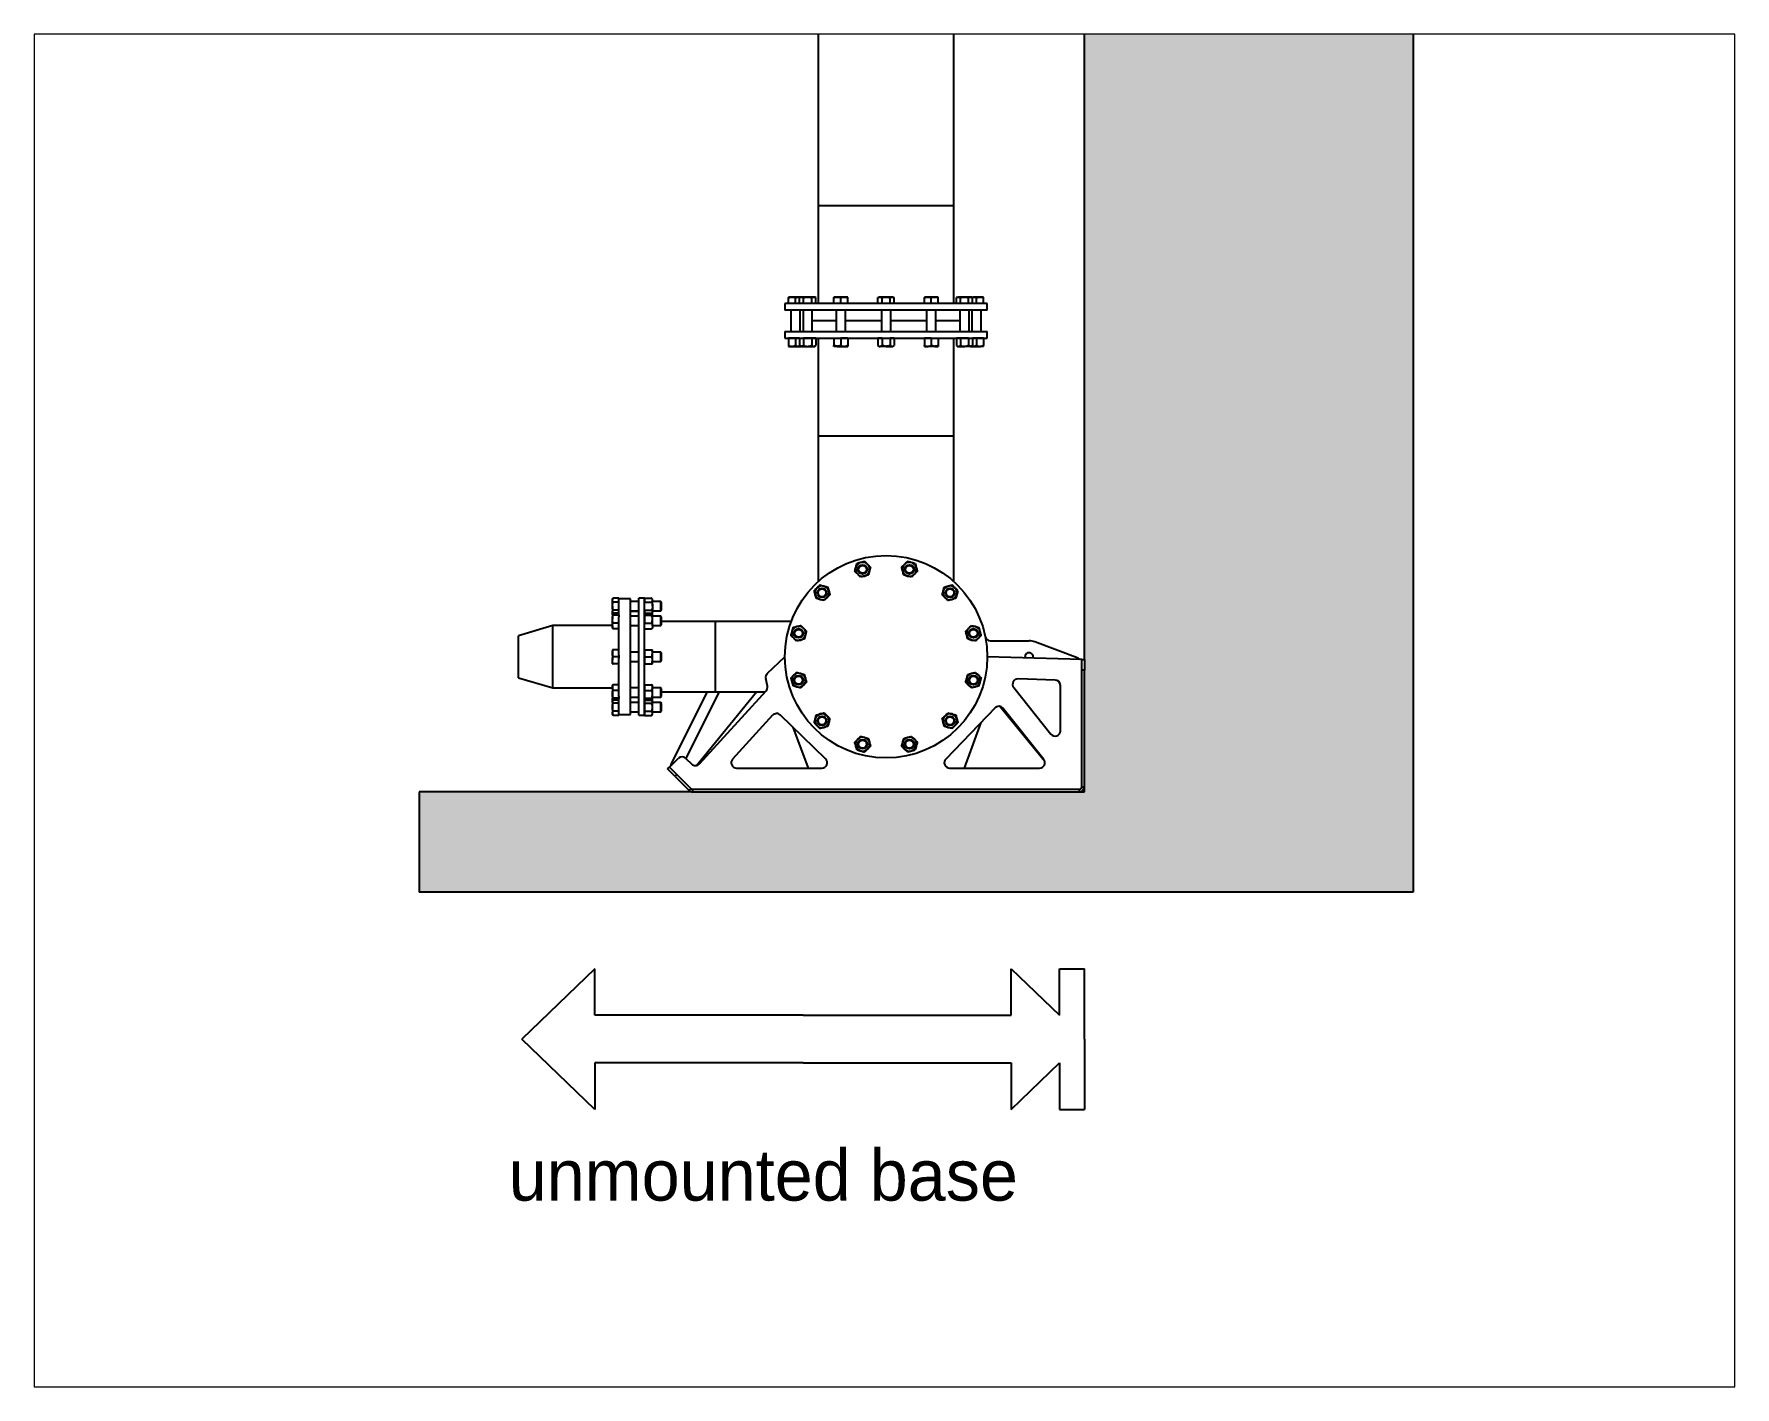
# Paper-space layout 'Layout3' of a CAD drawing. Header units: inches. Extents: x 1.04 to 9.33, y 0.83 to 7.43.
# The model-space entities are those that its viewports show. They can reach past a viewport. Long polylines and large blocks are cut down to what shows.
import ezdxf

# ---------------------------------------------------------------- set-up
doc = ezdxf.new("R2010")
doc.units = ezdxf.units.IN
doc.header["$MEASUREMENT"] = 0

psp = doc.layouts.new('Layout3')

msp = doc.modelspace()

# ---------------------------------------------------------------- texts
at = {"insert": (27.0918, 7.0151), "char_height": 0.05, "attachment_point": 1}
msp.add_mtext_dynamic_manual_height_columns('unmounted base', width=0.726294, gutter_width=0.689, heights=[0], dxfattribs=at)

# ---------------------------------------------------------------- hatches: boundary and pattern name
h = msp.add_hatch()
h.set_pattern_fill('AR-CONC', color=256, scale=0.01)
h.set_pattern_definition([(50, (3.801593, 0), (0.07172602, -0.00627521), [0.0075, -0.0825]), (355, (3.80159, 0), (-0.01387513, 0.07521921), [0.006, -0.066]), (100.45144, (3.80757, -0.00052), (0.05785088, 0.068944), [0.00637402, -0.07011421]), (46.1842, (3.80159, 0.02), (0.10672413, -0.01655193), [0.01125, -0.12375]), (96.63564, (3.81049, 0.01862), (0.0934662, 0.09741186), [0.00956103, -0.10517138]), (351.18416, (3.80159, 0.02), (0.0934662, 0.09741186), [0.009, -0.099]), (21, (3.811593, 0.015), (0.0596907, -0.04026189), [0.0075, -0.0825]), (326, (3.81159, 0.015), (0.02433153, 0.072515), [0.006, -0.066]), (71.45144, (3.81657, 0.011645), (0.08402224, 0.03225312), [0.00637402, -0.07011421]), (37.5, (3.801593, 0), (0.001215986, 0.033289385), [0, -0.0652, 0, -0.067, 0, -0.06625]), (7.5, (3.801593, 0), (0.026306954, 0.03944117), [0, -0.0382, 0, -0.0637, 0, -0.02525]), (327.5, (3.779293, 0), (0.053382244, -0.002255487), [0, -0.025, 0, -0.078, 0, -0.1035]), (317.5, (3.769293, 0), (0.05831862, 0.0100105), [0, -0.0325, 0, -0.0518, 0, -0.0735])])
h.paths.add_polyline_path([(27.9765, 9.6714), (27.7634, 9.6714), (27.6549, 9.6714), (27.6549, 7.4945), (27.6549, 7.4841), (27.6549, 7.3697), (27.6549, 7.3649), (27.6501, 7.3649), (27.2718, 7.3649), (27.0043, 7.3649), (27.0043, 7.267), (27.9765, 7.267)])

# ---------------------------------------------------------------- linework, layer by layer
for p, q in [((27.6549, 7.4945), (27.6549, 9.6714)), ((27.9765, 9.6714), (27.9765, 7.267)), ((27.2718, 7.3649), (27.0043, 7.3649)), ((27.0043, 7.3649), (27.0043, 7.267)), ((27.6501, 7.3649), (27.6549, 7.3649)), ((27.6549, 7.3649), (27.6549, 7.3697)), ((27.9765, 7.267), (27.0043, 7.267)), ((27.176, 7.192), (27.1045, 7.1232)), ((27.176, 7.1464), (27.176, 7.192)), ((27.5834, 7.1464), (27.5834, 7.192)), ((27.5834, 7.192), (27.6305, 7.1466)), ((27.6305, 7.1466), (27.6305, 7.192)), ((27.6305, 7.192), (27.6549, 7.192)), ((27.6549, 7.1232), (27.6549, 7.192)), ((27.3797, 7.1464), (27.176, 7.1464)), ((27.3797, 7.1464), (27.5834, 7.1464)), ((27.176, 7.0544), (27.1045, 7.1232)), ((27.6549, 7.1232), (27.6549, 7.0544)), ((27.3797, 7.0999), (27.176, 7.0999)), ((27.176, 7.0999), (27.176, 7.0544)), ((27.3797, 7.0999), (27.5834, 7.0999)), ((27.5834, 7.0999), (27.5834, 7.0544)), ((27.5834, 7.0544), (27.6305, 7.0998)), ((27.6305, 7.0998), (27.6305, 7.0544)), ((27.6305, 7.0544), (27.6549, 7.0544))]:
    msp.add_line(p, q)
at = {"color": 7, "linetype": 'Continuous', "lineweight": 25}
for p, q in [((27.3945, 8.7586), (27.3945, 7.9384)), ((27.5273, 7.9384), (27.5273, 8.7586)), ((27.3945, 7.9384), (27.3945, 7.8428)), ((27.4609, 7.9384), (27.3945, 7.9384)), ((27.5273, 7.9384), (27.3945, 7.9384)), ((27.5273, 7.9384), (27.4609, 7.9384)), ((27.5273, 7.8428), (27.5273, 7.9384)), ((27.362, 7.8428), (27.362, 7.8363)), ((27.4609, 7.8428), (27.362, 7.8428)), ((27.369, 7.8491), (27.3655, 7.8491)), ((27.3655, 7.8428), (27.3655, 7.8485)), ((27.3758, 7.8491), (27.369, 7.8491)), ((27.3724, 7.8428), (27.3724, 7.8485)), ((27.3774, 7.8491), (27.3758, 7.8491)), ((27.3774, 7.8491), (27.3763, 7.8485)), ((27.3763, 7.8428), (27.3763, 7.8485)), ((27.3783, 7.8491), (27.3774, 7.8491)), ((27.3842, 7.8491), (27.3783, 7.8491)), ((27.3803, 7.8428), (27.3803, 7.8485)), ((27.3902, 7.8491), (27.3842, 7.8491)), ((27.3882, 7.8428), (27.3882, 7.8485)), ((27.3911, 7.8491), (27.3902, 7.8491)), ((27.3921, 7.8485), (27.3911, 7.8491)), ((27.3921, 7.8428), (27.3921, 7.8485)), ((27.4132, 7.8491), (27.4098, 7.8491)), ((27.4098, 7.8428), (27.4098, 7.8485)), ((27.4201, 7.8491), (27.4132, 7.8491)), ((27.4166, 7.8428), (27.4166, 7.8485)), ((27.4235, 7.8491), (27.4201, 7.8491)), ((27.4235, 7.8428), (27.4235, 7.8485)), ((27.4541, 7.8491), (27.453, 7.8485)), ((27.453, 7.8428), (27.453, 7.8485)), ((27.455, 7.8491), (27.4541, 7.8491)), ((27.4609, 7.8491), (27.455, 7.8491)), ((27.457, 7.8428), (27.457, 7.8485)), ((27.4668, 7.8491), (27.4609, 7.8491)), ((27.5599, 7.8428), (27.4609, 7.8428)), ((27.4649, 7.8428), (27.4649, 7.8485)), ((27.4677, 7.8491), (27.4668, 7.8491)), ((27.4688, 7.8485), (27.4677, 7.8491)), ((27.4688, 7.8428), (27.4688, 7.8485)), ((27.5018, 7.8491), (27.4984, 7.8491)), ((27.4984, 7.8428), (27.4984, 7.8485)), ((27.5086, 7.8491), (27.5018, 7.8491)), ((27.5052, 7.8428), (27.5052, 7.8485)), ((27.512, 7.8491), (27.5086, 7.8491)), ((27.512, 7.8428), (27.512, 7.8485)), ((27.5308, 7.8491), (27.5297, 7.8485)), ((27.5297, 7.8428), (27.5297, 7.8485)), ((27.5308, 7.8491), (27.5317, 7.8491)), ((27.5376, 7.8491), (27.5317, 7.8491)), ((27.5337, 7.8428), (27.5337, 7.8485)), ((27.5435, 7.8491), (27.5376, 7.8491)), ((27.5415, 7.8428), (27.5415, 7.8485)), ((27.5444, 7.8491), (27.5435, 7.8491)), ((27.5455, 7.8485), (27.5444, 7.8491)), ((27.5444, 7.8491), (27.546, 7.8491)), ((27.5447, 7.8489), (27.546, 7.8491)), ((27.5455, 7.8428), (27.5455, 7.8485)), ((27.5529, 7.8491), (27.546, 7.8491)), ((27.5495, 7.8428), (27.5495, 7.8485)), ((27.5563, 7.8491), (27.5529, 7.8491)), ((27.5563, 7.8428), (27.5563, 7.8485)), ((27.5599, 7.8363), (27.5599, 7.8428)), ((27.4609, 7.8363), (27.362, 7.8363)), ((27.3678, 7.8363), (27.3678, 7.8154)), ((27.3769, 7.8154), (27.3769, 7.8363)), ((27.3797, 7.8363), (27.3797, 7.8154)), ((27.3888, 7.8154), (27.3888, 7.8363)), ((27.4121, 7.8259), (27.3888, 7.8259)), ((27.4121, 7.8363), (27.4121, 7.8154)), ((27.4212, 7.8154), (27.4212, 7.8363)), ((27.4564, 7.8259), (27.4212, 7.8259)), ((27.4564, 7.8363), (27.4564, 7.8154)), ((27.5599, 7.8363), (27.4609, 7.8363)), ((27.4655, 7.8154), (27.4655, 7.8363)), ((27.5006, 7.8259), (27.4655, 7.8259)), ((27.5006, 7.8363), (27.5006, 7.8154)), ((27.5097, 7.8154), (27.5097, 7.8363)), ((27.533, 7.8259), (27.5097, 7.8259)), ((27.533, 7.8363), (27.533, 7.8154)), ((27.5422, 7.8154), (27.5422, 7.8363)), ((27.5449, 7.8363), (27.5449, 7.8154)), ((27.554, 7.8154), (27.554, 7.8363)), ((27.362, 7.8154), (27.362, 7.8089)), ((27.362, 7.8154), (27.4609, 7.8154)), ((27.362, 7.8089), (27.4609, 7.8089)), ((27.3655, 7.8089), (27.3655, 7.8088)), ((27.369, 7.8088), (27.3655, 7.8088)), ((27.3655, 7.8088), (27.3655, 7.8018)), ((27.3724, 7.8088), (27.369, 7.8088)), ((27.3724, 7.8088), (27.3724, 7.8018)), ((27.3758, 7.8088), (27.3724, 7.8088)), ((27.3763, 7.8088), (27.3758, 7.8088)), ((27.3763, 7.8088), (27.3763, 7.8018)), ((27.3763, 7.8088), (27.3783, 7.8088)), ((27.3774, 7.8089), (27.3774, 7.8088)), ((27.3783, 7.8088), (27.3803, 7.8088)), ((27.3842, 7.8088), (27.3803, 7.8088)), ((27.3803, 7.8088), (27.3803, 7.8018)), ((27.3882, 7.8088), (27.3842, 7.8088)), ((27.3882, 7.8088), (27.3882, 7.8018)), ((27.3902, 7.8088), (27.3882, 7.8088)), ((27.3921, 7.8088), (27.3902, 7.8088)), ((27.3911, 7.8088), (27.3911, 7.8089)), ((27.3921, 7.8088), (27.3921, 7.8018)), ((27.3945, 7.8089), (27.3945, 7.7134)), ((27.4098, 7.8089), (27.4098, 7.8088)), ((27.4098, 7.8088), (27.4098, 7.8018)), ((27.4098, 7.8088), (27.4132, 7.8088)), ((27.4132, 7.8088), (27.4166, 7.8088)), ((27.4201, 7.8088), (27.4166, 7.8088)), ((27.4166, 7.8088), (27.4166, 7.8018)), ((27.4235, 7.8088), (27.4201, 7.8088)), ((27.4235, 7.8088), (27.4235, 7.8089)), ((27.4235, 7.8088), (27.4235, 7.8018)), ((27.455, 7.8088), (27.453, 7.8088)), ((27.453, 7.8088), (27.453, 7.8018)), ((27.4541, 7.8089), (27.4541, 7.8088)), ((27.457, 7.8088), (27.455, 7.8088)), ((27.457, 7.8088), (27.457, 7.8018)), ((27.457, 7.8088), (27.4609, 7.8088)), ((27.4609, 7.8154), (27.5599, 7.8154)), ((27.4609, 7.8089), (27.5599, 7.8089)), ((27.4609, 7.8088), (27.4649, 7.8088)), ((27.4668, 7.8088), (27.4649, 7.8088)), ((27.4649, 7.8088), (27.4649, 7.8018)), ((27.4688, 7.8088), (27.4668, 7.8088)), ((27.4677, 7.8088), (27.4677, 7.8089)), ((27.4688, 7.8088), (27.4688, 7.8018)), ((27.4984, 7.8089), (27.4984, 7.8088)), ((27.5018, 7.8088), (27.4984, 7.8088)), ((27.4984, 7.8088), (27.4984, 7.8018)), ((27.5052, 7.8088), (27.5018, 7.8088)), ((27.5052, 7.8088), (27.5052, 7.8018)), ((27.5052, 7.8088), (27.5086, 7.8088)), ((27.5086, 7.8088), (27.512, 7.8088)), ((27.512, 7.8088), (27.512, 7.8089)), ((27.512, 7.8088), (27.512, 7.8018)), ((27.5273, 7.7134), (27.5273, 7.8089)), ((27.5317, 7.8088), (27.5297, 7.8088)), ((27.5297, 7.8088), (27.5297, 7.8018)), ((27.5308, 7.8089), (27.5308, 7.8088)), ((27.5337, 7.8088), (27.5317, 7.8088)), ((27.5376, 7.8088), (27.5337, 7.8088)), ((27.5337, 7.8088), (27.5337, 7.8018)), ((27.5415, 7.8088), (27.5376, 7.8088)), ((27.5415, 7.8088), (27.5415, 7.8018)), ((27.5415, 7.8088), (27.5435, 7.8088)), ((27.5435, 7.8088), (27.5455, 7.8088)), ((27.5444, 7.8088), (27.5444, 7.8089)), ((27.546, 7.8088), (27.5455, 7.8088)), ((27.5455, 7.8088), (27.5455, 7.8018)), ((27.5495, 7.8088), (27.546, 7.8088)), ((27.5495, 7.8088), (27.5495, 7.8018)), ((27.5529, 7.8088), (27.5495, 7.8088)), ((27.5563, 7.8088), (27.5529, 7.8088)), ((27.5563, 7.8088), (27.5563, 7.8089)), ((27.5563, 7.8088), (27.5563, 7.8018)), ((27.5599, 7.8089), (27.5599, 7.8154)), ((27.3655, 7.8008), (27.369, 7.8008)), ((27.369, 7.8008), (27.3758, 7.8008)), ((27.3758, 7.8008), (27.3772, 7.801)), ((27.3758, 7.8008), (27.3774, 7.8008)), ((27.3763, 7.8018), (27.3774, 7.8008)), ((27.3783, 7.8008), (27.3774, 7.8008)), ((27.3783, 7.8008), (27.3842, 7.8008)), ((27.3842, 7.8008), (27.3902, 7.8008)), ((27.3902, 7.8008), (27.3911, 7.8008)), ((27.3911, 7.8008), (27.3921, 7.8018)), ((27.4132, 7.8008), (27.4098, 7.8008)), ((27.4132, 7.8008), (27.4201, 7.8008)), ((27.4201, 7.8008), (27.4235, 7.8008)), ((27.453, 7.8018), (27.4541, 7.8008)), ((27.4541, 7.8008), (27.455, 7.8008)), ((27.4609, 7.8008), (27.455, 7.8008)), ((27.4609, 7.8008), (27.4668, 7.8008)), ((27.4668, 7.8008), (27.4677, 7.8008)), ((27.4677, 7.8008), (27.4688, 7.8018)), ((27.4984, 7.8008), (27.5018, 7.8008)), ((27.5086, 7.8008), (27.5018, 7.8008)), ((27.5086, 7.8008), (27.512, 7.8008)), ((27.5297, 7.8018), (27.5308, 7.8008)), ((27.5308, 7.8008), (27.5317, 7.8008)), ((27.5317, 7.8008), (27.5376, 7.8008)), ((27.5435, 7.8008), (27.5376, 7.8008)), ((27.5435, 7.8008), (27.5444, 7.8008)), ((27.5444, 7.8008), (27.5455, 7.8018)), ((27.5444, 7.8008), (27.546, 7.8008)), ((27.546, 7.8008), (27.5529, 7.8008)), ((27.5563, 7.8008), (27.5529, 7.8008)), ((27.3945, 7.7134), (27.3945, 7.5706)), ((27.3945, 7.7134), (27.5273, 7.7134)), ((27.3945, 7.7134), (27.4609, 7.7134)), ((27.4609, 7.7134), (27.5273, 7.7134)), ((27.5273, 7.5706), (27.5273, 7.7134)), ((27.1939, 7.5546), (27.1933, 7.5535)), ((27.1996, 7.5546), (27.1939, 7.5546)), ((27.1996, 7.5546), (27.1996, 7.5538)), ((27.2109, 7.5538), (27.1996, 7.5538)), ((27.1996, 7.5382), (27.1996, 7.5538)), ((27.2109, 7.5189), (27.2109, 7.5538)), ((27.2245, 7.5545), (27.2192, 7.5545)), ((27.2192, 7.4972), (27.2192, 7.5545)), ((27.2245, 7.4972), (27.2245, 7.5545)), ((27.2246, 7.5546), (27.2246, 7.5526)), ((27.2246, 7.5546), (27.2316, 7.5546)), ((27.2325, 7.5535), (27.2316, 7.5546)), ((27.1933, 7.5535), (27.1933, 7.5526)), ((27.1933, 7.5467), (27.1933, 7.5526)), ((27.1933, 7.5467), (27.1933, 7.5408)), ((27.1933, 7.5408), (27.1933, 7.5399)), ((27.1933, 7.5399), (27.1935, 7.5394)), ((27.1934, 7.5393), (27.1933, 7.539)), ((27.1933, 7.539), (27.1933, 7.5388)), ((27.1933, 7.5388), (27.1933, 7.534)), ((27.1996, 7.5506), (27.1939, 7.5506)), ((27.1996, 7.5427), (27.1939, 7.5427)), ((27.1996, 7.5398), (27.1939, 7.5398)), ((27.1996, 7.5378), (27.1939, 7.5378)), ((27.1996, 7.5382), (27.1996, 7.5378)), ((27.1996, 7.5378), (27.1996, 7.5362)), ((27.2192, 7.5512), (27.2109, 7.5512)), ((27.2109, 7.5421), (27.2192, 7.5421)), ((27.2192, 7.5415), (27.2109, 7.5415)), ((27.2246, 7.5535), (27.2245, 7.5535)), ((27.2245, 7.5399), (27.2246, 7.5399)), ((27.2246, 7.539), (27.2245, 7.539)), ((27.2246, 7.5526), (27.2246, 7.5506)), ((27.2246, 7.5506), (27.2316, 7.5506)), ((27.2246, 7.5467), (27.2246, 7.5506)), ((27.2246, 7.5427), (27.2246, 7.5467)), ((27.2246, 7.5427), (27.2246, 7.5408)), ((27.2246, 7.5427), (27.2316, 7.5427)), ((27.2246, 7.5408), (27.2246, 7.5398)), ((27.2246, 7.5398), (27.2246, 7.5388)), ((27.2246, 7.5398), (27.2316, 7.5398)), ((27.2246, 7.5388), (27.2246, 7.5378)), ((27.2246, 7.5378), (27.2246, 7.534)), ((27.2246, 7.5378), (27.2316, 7.5378)), ((27.2322, 7.5394), (27.2325, 7.5399)), ((27.2325, 7.539), (27.2323, 7.5393)), ((27.2325, 7.5526), (27.2325, 7.5535)), ((27.2325, 7.5467), (27.2325, 7.5526)), ((27.2405, 7.5512), (27.2325, 7.5512)), ((27.2325, 7.5467), (27.2325, 7.5408)), ((27.2325, 7.5421), (27.2405, 7.5421)), ((27.2325, 7.5399), (27.2325, 7.5408)), ((27.2325, 7.5388), (27.2325, 7.539)), ((27.2325, 7.534), (27.2325, 7.5388)), ((27.2412, 7.5506), (27.2405, 7.5512)), ((27.2405, 7.5467), (27.2405, 7.5512)), ((27.2405, 7.5421), (27.2405, 7.5467)), ((27.2405, 7.5421), (27.2412, 7.5428)), ((27.2412, 7.5467), (27.2412, 7.5506)), ((27.2412, 7.5428), (27.2412, 7.5467)), ((27.1349, 7.5277), (27.1015, 7.5178)), ((27.1933, 7.5277), (27.1349, 7.5277)), ((27.1349, 7.5089), (27.1349, 7.5277)), ((27.1933, 7.5274), (27.1933, 7.534)), ((27.1933, 7.5274), (27.1933, 7.5254)), ((27.1933, 7.5254), (27.1934, 7.5251)), ((27.1996, 7.5302), (27.1939, 7.5302)), ((27.1996, 7.5246), (27.1939, 7.5246)), ((27.1996, 7.5189), (27.1996, 7.5362)), ((27.2192, 7.5368), (27.2109, 7.5368)), ((27.2109, 7.5276), (27.2192, 7.5276)), ((27.2245, 7.5254), (27.2246, 7.5254)), ((27.2246, 7.534), (27.2246, 7.5302)), ((27.2246, 7.5302), (27.2316, 7.5302)), ((27.2246, 7.5274), (27.2246, 7.5302)), ((27.2246, 7.5246), (27.2246, 7.5274)), ((27.2246, 7.5246), (27.2316, 7.5246)), ((27.2323, 7.5251), (27.2325, 7.5254)), ((27.2405, 7.5368), (27.2325, 7.5368)), ((27.2325, 7.5274), (27.2325, 7.534)), ((27.2325, 7.5276), (27.2405, 7.5276)), ((27.2325, 7.5274), (27.2325, 7.5254)), ((27.2412, 7.5361), (27.2405, 7.5368)), ((27.2405, 7.529), (27.2405, 7.5368)), ((27.2405, 7.5276), (27.2405, 7.529)), ((27.2405, 7.5276), (27.2412, 7.5283)), ((27.2412, 7.5295), (27.2412, 7.5361)), ((27.2942, 7.5317), (27.2412, 7.5317)), ((27.2412, 7.5283), (27.2412, 7.5295)), ((27.3682, 7.5317), (27.2942, 7.5317)), ((27.2942, 7.4972), (27.2942, 7.5317)), ((27.2942, 7.4627), (27.2942, 7.5317)), ((27.1015, 7.5051), (27.1015, 7.5178)), ((27.1015, 7.4766), (27.1015, 7.5051)), ((27.1349, 7.4667), (27.1349, 7.5089)), ((27.1933, 7.504), (27.1933, 7.5006)), ((27.1996, 7.504), (27.1939, 7.504)), ((27.1996, 7.4986), (27.1996, 7.5189)), ((27.2109, 7.4406), (27.2109, 7.5189)), ((27.2246, 7.504), (27.2245, 7.504)), ((27.2246, 7.504), (27.2246, 7.5006)), ((27.2246, 7.504), (27.2316, 7.504)), ((27.2325, 7.5006), (27.2325, 7.504)), ((27.563, 7.5128), (27.6009, 7.5128)), ((27.6489, 7.4958), (27.6064, 7.5118)), ((27.1933, 7.5006), (27.1933, 7.4938)), ((27.1933, 7.4904), (27.1933, 7.4938)), ((27.1996, 7.4972), (27.1939, 7.4972)), ((27.1996, 7.4904), (27.1939, 7.4904)), ((27.1996, 7.4986), (27.1996, 7.4972)), ((27.1996, 7.4972), (27.1996, 7.4958)), ((27.1996, 7.4582), (27.1996, 7.4958)), ((27.2192, 7.5018), (27.2109, 7.5018)), ((27.2109, 7.4927), (27.2192, 7.4927)), ((27.2192, 7.4399), (27.2192, 7.4972)), ((27.2245, 7.4399), (27.2245, 7.4972)), ((27.2245, 7.4904), (27.2246, 7.4904)), ((27.2246, 7.5006), (27.2246, 7.4972)), ((27.2246, 7.4972), (27.2316, 7.4972)), ((27.2246, 7.4972), (27.2246, 7.4938)), ((27.2246, 7.4938), (27.2246, 7.4904)), ((27.2246, 7.4904), (27.2316, 7.4904)), ((27.2405, 7.5018), (27.2325, 7.5018)), ((27.2325, 7.4938), (27.2325, 7.5006)), ((27.2325, 7.4904), (27.2325, 7.4938)), ((27.2325, 7.4927), (27.2405, 7.4927)), ((27.2412, 7.5011), (27.2405, 7.5018)), ((27.2405, 7.4927), (27.2405, 7.5018)), ((27.2405, 7.4927), (27.2412, 7.4933)), ((27.2412, 7.4933), (27.2412, 7.5011)), ((27.2942, 7.4627), (27.2942, 7.4972)), ((27.3447, 7.4807), (27.362, 7.4972)), ((27.6523, 7.4945), (27.5599, 7.4972)), ((27.6523, 7.4841), (27.6523, 7.4945)), ((27.6523, 7.4945), (27.6549, 7.4945)), ((27.6549, 7.4945), (27.6549, 7.4841)), ((27.1015, 7.4766), (27.1349, 7.4667)), ((27.3448, 7.4684), (27.3432, 7.4758)), ((27.6264, 7.4744), (27.59, 7.4755)), ((27.6549, 7.4841), (27.6523, 7.4841)), ((27.6523, 7.3697), (27.6523, 7.4841)), ((27.6549, 7.3697), (27.6549, 7.4841)), ((27.1349, 7.4667), (27.1933, 7.4667)), ((27.1934, 7.4693), (27.1933, 7.4691)), ((27.1933, 7.4691), (27.1933, 7.4671)), ((27.1933, 7.4671), (27.1933, 7.4605)), ((27.1933, 7.4605), (27.1933, 7.4556)), ((27.1933, 7.4554), (27.1933, 7.4556)), ((27.1933, 7.4554), (27.1934, 7.4551)), ((27.1935, 7.455), (27.1933, 7.4546)), ((27.1933, 7.4546), (27.1933, 7.4536)), ((27.1996, 7.4698), (27.1939, 7.4698)), ((27.1996, 7.4643), (27.1939, 7.4643)), ((27.1996, 7.4566), (27.1939, 7.4566)), ((27.1996, 7.4546), (27.1939, 7.4546)), ((27.1996, 7.4582), (27.1996, 7.4566)), ((27.1996, 7.4566), (27.1996, 7.4562)), ((27.1996, 7.4407), (27.1996, 7.4562)), ((27.2192, 7.4668), (27.2109, 7.4668)), ((27.2109, 7.4577), (27.2192, 7.4577)), ((27.2246, 7.4691), (27.2245, 7.4691)), ((27.2245, 7.4554), (27.2246, 7.4554)), ((27.2246, 7.4546), (27.2245, 7.4546)), ((27.2246, 7.4698), (27.2246, 7.4671)), ((27.2246, 7.4698), (27.2316, 7.4698)), ((27.2246, 7.4671), (27.2246, 7.4643)), ((27.2246, 7.4643), (27.2246, 7.4605)), ((27.2246, 7.4643), (27.2316, 7.4643)), ((27.2246, 7.4605), (27.2246, 7.4566)), ((27.2246, 7.4566), (27.2316, 7.4566)), ((27.2246, 7.4566), (27.2246, 7.4556)), ((27.2246, 7.4556), (27.2246, 7.4546)), ((27.2246, 7.4546), (27.2246, 7.4536)), ((27.2246, 7.4546), (27.2316, 7.4546)), ((27.2325, 7.4546), (27.2322, 7.455)), ((27.2325, 7.4691), (27.2323, 7.4693)), ((27.2323, 7.4551), (27.2325, 7.4554)), ((27.2325, 7.4671), (27.2325, 7.4691)), ((27.2325, 7.4605), (27.2325, 7.4671)), ((27.2405, 7.4668), (27.2325, 7.4668)), ((27.2325, 7.4556), (27.2325, 7.4605)), ((27.2325, 7.4577), (27.2405, 7.4577)), ((27.2325, 7.4554), (27.2325, 7.4556)), ((27.2325, 7.4536), (27.2325, 7.4546)), ((27.2412, 7.4661), (27.2405, 7.4668)), ((27.2405, 7.4577), (27.2405, 7.4668)), ((27.2405, 7.4577), (27.2412, 7.4584)), ((27.2412, 7.4584), (27.2412, 7.4661)), ((27.2412, 7.4627), (27.2942, 7.4627)), ((27.286, 7.4627), (27.2507, 7.3927)), ((27.2977, 7.4627), (27.265, 7.398)), ((27.2755, 7.3908), (27.3343, 7.4627)), ((27.2783, 7.3924), (27.3435, 7.4638)), ((27.2942, 7.4627), (27.3426, 7.4627)), ((27.5858, 7.467), (27.6221, 7.4214)), ((27.6314, 7.4247), (27.6314, 7.4692)), ((27.1933, 7.4536), (27.1933, 7.4477)), ((27.1933, 7.4477), (27.1933, 7.4418)), ((27.1933, 7.4418), (27.1933, 7.4409)), ((27.1933, 7.4409), (27.1939, 7.4398)), ((27.1996, 7.4517), (27.1939, 7.4517)), ((27.1996, 7.4438), (27.1939, 7.4438)), ((27.1996, 7.4398), (27.1939, 7.4398)), ((27.1996, 7.4407), (27.1996, 7.4398)), ((27.1996, 7.4406), (27.2109, 7.4406)), ((27.2109, 7.4529), (27.2192, 7.4529)), ((27.2192, 7.4523), (27.2109, 7.4523)), ((27.2109, 7.4432), (27.2192, 7.4432)), ((27.2192, 7.4399), (27.2245, 7.4399)), ((27.2245, 7.4409), (27.2246, 7.4409)), ((27.2246, 7.4536), (27.2246, 7.4517)), ((27.2246, 7.4517), (27.2316, 7.4517)), ((27.2246, 7.4517), (27.2246, 7.4477)), ((27.2246, 7.4477), (27.2246, 7.4438)), ((27.2246, 7.4438), (27.2246, 7.4418)), ((27.2246, 7.4438), (27.2316, 7.4438)), ((27.2246, 7.4418), (27.2246, 7.4398)), ((27.2246, 7.4398), (27.2316, 7.4398)), ((27.2316, 7.4398), (27.2325, 7.4409)), ((27.2325, 7.4477), (27.2325, 7.4536)), ((27.2405, 7.4523), (27.2325, 7.4523)), ((27.2325, 7.4418), (27.2325, 7.4477)), ((27.2325, 7.4432), (27.2405, 7.4432)), ((27.2325, 7.4409), (27.2325, 7.4418)), ((27.2412, 7.4516), (27.2405, 7.4523)), ((27.2405, 7.4432), (27.2405, 7.4523)), ((27.2405, 7.4432), (27.2412, 7.4439)), ((27.2412, 7.4439), (27.2412, 7.4516)), ((27.35, 7.44), (27.3108, 7.397)), ((27.4017, 7.3973), (27.3575, 7.4402)), ((27.5675, 7.4471), (27.5194, 7.3971)), ((27.6161, 7.3947), (27.5721, 7.4486)), ((27.6151, 7.3968), (27.5753, 7.4468)), ((27.3698, 7.4282), (27.3846, 7.3883)), ((27.5537, 7.4328), (27.5372, 7.3883)), ((27.2472, 7.3875), (27.249, 7.3893)), ((27.2545, 7.3801), (27.2472, 7.3875)), ((27.249, 7.3893), (27.2579, 7.3979)), ((27.249, 7.3893), (27.2564, 7.382)), ((27.2652, 7.3978), (27.2708, 7.3922)), ((27.3147, 7.3883), (27.3981, 7.3883)), ((27.5231, 7.3883), (27.6111, 7.3883)), ((27.2564, 7.382), (27.2545, 7.3801)), ((27.2545, 7.3801), (27.2684, 7.3663)), ((27.2564, 7.382), (27.2702, 7.3681)), ((27.2684, 7.3663), (27.2702, 7.3681)), ((27.2718, 7.3675), (27.6501, 7.3675)), ((27.2718, 7.3649), (27.2718, 7.3675)), ((27.2718, 7.3649), (27.6501, 7.3649)), ((27.6501, 7.3649), (27.6501, 7.3675)), ((27.6549, 7.3697), (27.6523, 7.3697))]:
    msp.add_line(p, q, dxfattribs=at)
at = {"color": 7, "linetype": 'Continuous', "lineweight": 25, "flags": 128}
msp.add_lwpolyline([(27.5971, 7.4961), (27.597, 7.4965), (27.5969, 7.4972)], dxfattribs=at)
at = {"color": 7, "linetype": 'Continuous', "lineweight": 25}
for centre, radius in [((27.4609, 7.4972), 0.099), ((27.438, 7.5827), 0.00456), ((27.4838, 7.5827), 0.00456), ((27.438, 7.5827), 0.00387), ((27.4838, 7.5827), 0.00387), ((27.3983, 7.5598), 0.00456), ((27.3983, 7.5598), 0.00387), ((27.5235, 7.5598), 0.00456), ((27.5235, 7.5598), 0.00387), ((27.3754, 7.5201), 0.00456), ((27.3754, 7.5201), 0.00387), ((27.5464, 7.5201), 0.00456), ((27.5464, 7.5201), 0.00387), ((27.3754, 7.4743), 0.00456), ((27.3754, 7.4743), 0.00387), ((27.5464, 7.4743), 0.00456), ((27.5464, 7.4743), 0.00387), ((27.3983, 7.4346), 0.00456), ((27.3983, 7.4346), 0.00387), ((27.5235, 7.4346), 0.00456), ((27.5235, 7.4346), 0.00387), ((27.438, 7.4117), 0.00456), ((27.438, 7.4117), 0.00387), ((27.4838, 7.4117), 0.00456), ((27.4838, 7.4117), 0.00387)]:
    msp.add_circle(centre, radius, dxfattribs=at)
for centre, radius, start, end in [((27.438, 7.5827), 0.00683, 105, 165), ((27.438, 7.5827), 0.00683, 45, 105), ((27.438, 7.5827), 0.00683, 345, 45), ((27.4838, 7.5827), 0.00683, 135, 195), ((27.4838, 7.5827), 0.00683, 75, 135), ((27.4838, 7.5827), 0.00683, 15, 75), ((27.438, 7.5827), 0.00683, 165, 225), ((27.438, 7.5827), 0.00683, 225, 285), ((27.438, 7.5827), 0.00683, 285, 345), ((27.4838, 7.5827), 0.00683, 195, 255), ((27.4838, 7.5827), 0.00683, 255, 315), ((27.4838, 7.5827), 0.00683, 315, 15), ((27.3983, 7.5598), 0.00683, 135, 195), ((27.3983, 7.5598), 0.00683, 195, 255), ((27.3983, 7.5598), 0.00683, 75, 135), ((27.3983, 7.5598), 0.00683, 255, 315), ((27.3983, 7.5598), 0.00683, 15, 75), ((27.3983, 7.5598), 0.00683, 315, 15), ((27.5235, 7.5598), 0.00683, 165, 225), ((27.5235, 7.5598), 0.00683, 105, 165), ((27.5235, 7.5598), 0.00683, 225, 285), ((27.5235, 7.5598), 0.00683, 45, 105), ((27.5235, 7.5598), 0.00683, 285, 345), ((27.5235, 7.5598), 0.00683, 345, 45), ((27.3754, 7.5201), 0.00683, 165, 225), ((27.3754, 7.5201), 0.00683, 105, 165), ((27.3754, 7.5201), 0.00683, 45, 105), ((27.3754, 7.5201), 0.00683, 345, 45), ((27.5464, 7.5201), 0.00683, 135, 195), ((27.5464, 7.5201), 0.00683, 75, 135), ((27.5464, 7.5201), 0.00683, 15, 75), ((27.5464, 7.5201), 0.00683, 315, 15), ((27.3754, 7.5201), 0.00683, 225, 285), ((27.3754, 7.5201), 0.00683, 285, 345), ((27.5464, 7.5201), 0.00683, 195, 255), ((27.5464, 7.5201), 0.00683, 255, 315), ((27.563, 7.518), 0.00521, 191.537, 270), ((27.6009, 7.4972), 0.0156, 69.2885, 90), ((27.6009, 7.4972), 0.00399, 340.687, 180), ((27.6471, 7.4909), 0.00521, 44.3786, 69.2885), ((27.3483, 7.4769), 0.00521, 133.6867, 192.063), ((27.3754, 7.4743), 0.00683, 135, 195), ((27.3754, 7.4743), 0.00683, 195, 255), ((27.3754, 7.4743), 0.00683, 75, 135), ((27.3754, 7.4743), 0.00683, 15, 75), ((27.3754, 7.4743), 0.00683, 315, 15), ((27.5464, 7.4743), 0.00683, 165, 225), ((27.5464, 7.4743), 0.00683, 105, 165), ((27.5464, 7.4743), 0.00683, 45, 105), ((27.5464, 7.4743), 0.00683, 285, 345), ((27.5464, 7.4743), 0.00683, 345, 45), ((27.5899, 7.4703), 0.00521, 88.3129, 218.5651), ((27.6262, 7.4692), 0.00521, 0, 88.3129), ((27.3397, 7.4673), 0.00521, 317.6114, 12.063), ((27.3754, 7.4743), 0.00683, 255, 315), ((27.5464, 7.4743), 0.00683, 225, 285), ((27.3539, 7.4364), 0.00521, 45.8849, 137.6114), ((27.3983, 7.4346), 0.00683, 105, 165), ((27.3983, 7.4346), 0.00683, 45, 105), ((27.3983, 7.4346), 0.00683, 345, 45), ((27.5235, 7.4346), 0.00683, 135, 195), ((27.5235, 7.4346), 0.00683, 75, 135), ((27.5235, 7.4346), 0.00683, 15, 75), ((27.5712, 7.4435), 0.00521, 38.5651, 136.0783), ((27.3983, 7.4346), 0.00683, 165, 225), ((27.3983, 7.4346), 0.00683, 225, 285), ((27.3983, 7.4346), 0.00683, 285, 345), ((27.5235, 7.4346), 0.00683, 195, 255), ((27.5235, 7.4346), 0.00683, 255, 315), ((27.5235, 7.4346), 0.00683, 315, 15), ((27.6262, 7.4247), 0.00521, 218.5651, 0), ((27.438, 7.4117), 0.00683, 135, 195), ((27.438, 7.4117), 0.00683, 195, 255), ((27.438, 7.4117), 0.00683, 75, 135), ((27.438, 7.4117), 0.00683, 255, 315), ((27.438, 7.4117), 0.00683, 15, 75), ((27.438, 7.4117), 0.00683, 315, 15), ((27.4838, 7.4117), 0.00683, 165, 225), ((27.4838, 7.4117), 0.00683, 105, 165), ((27.4838, 7.4117), 0.00683, 225, 285), ((27.4838, 7.4117), 0.00683, 45, 105), ((27.4838, 7.4117), 0.00683, 285, 345), ((27.4838, 7.4117), 0.00683, 345, 45), ((27.2554, 7.3903), 0.00521, 153.2268, 179.2265), ((27.2615, 7.3941), 0.00521, 45, 133.6867), ((27.2745, 7.3959), 0.00521, 225, 317.6114), ((27.3147, 7.3935), 0.00521, 137.6114, 270), ((27.3981, 7.3935), 0.00521, 270, 45.8849), ((27.5231, 7.3935), 0.00521, 136.0783, 270), ((27.6111, 7.3935), 0.00521, 270, 38.5651), ((27.2718, 7.3697), 0.00479, 225, 270), ((27.2718, 7.3697), 0.00219, 225, 270), ((27.6501, 7.3697), 0.00479, 270, 0), ((27.6501, 7.3697), 0.00219, 270, 0)]:
    msp.add_arc(centre, radius, start, end, dxfattribs=at)
for points, knots in [([(27.3655, 7.8485), (27.3661, 7.8486), (27.3672, 7.849), (27.3684, 7.849), (27.369, 7.8491)], [0, 0, 0, 0, 0.495458, 1, 1, 1, 1]), ([(27.3655, 7.8491), (27.3655, 7.8491), (27.3655, 7.849), (27.3655, 7.8488), (27.3655, 7.8485), (27.3655, 7.8485)], [0, 0, 0, 0, 0.389448, 0.784719, 1, 1, 1, 1]), ([(27.369, 7.8491), (27.369, 7.8491), (27.3697, 7.8491), (27.3708, 7.8489), (27.3718, 7.8486), (27.3724, 7.8485)], [0, 0, 0, 0, 0.070106, 0.530793, 1, 1, 1, 1]), ([(27.3724, 7.8485), (27.3729, 7.8486), (27.374, 7.849), (27.3752, 7.849), (27.3758, 7.8491)], [0, 0, 0, 0, 0.495458, 1, 1, 1, 1]), ([(27.3758, 7.8491), (27.3759, 7.8491), (27.3763, 7.8491), (27.3768, 7.849), (27.3772, 7.8489)], [0, 0, 0, 0, 0.175224, 1, 1, 1, 1]), ([(27.3763, 7.8485), (27.3766, 7.8486), (27.3771, 7.8489), (27.3777, 7.849), (27.3782, 7.8491), (27.3783, 7.8491)], [0, 0, 0, 0, 0.380593, 0.764784, 1, 1, 1, 1]), ([(27.3783, 7.8491), (27.3786, 7.8491), (27.3791, 7.849), (27.3798, 7.8488), (27.3802, 7.8485), (27.3803, 7.8485)], [0, 0, 0, 0, 0.389448, 0.784719, 1, 1, 1, 1]), ([(27.3803, 7.8485), (27.3809, 7.8486), (27.3822, 7.849), (27.3836, 7.849), (27.3842, 7.8491)], [0, 0, 0, 0, 0.495458, 1, 1, 1, 1]), ([(27.3842, 7.8491), (27.3843, 7.8491), (27.385, 7.8491), (27.3864, 7.8489), (27.3876, 7.8486), (27.3882, 7.8485)], [0, 0, 0, 0, 0.070106, 0.530793, 1, 1, 1, 1]), ([(27.3882, 7.8485), (27.3885, 7.8486), (27.3891, 7.849), (27.3898, 7.849), (27.3902, 7.8491)], [0, 0, 0, 0, 0.495458, 1, 1, 1, 1]), ([(27.3902, 7.8491), (27.3902, 7.8491), (27.3906, 7.8491), (27.3912, 7.8489), (27.3918, 7.8486), (27.3921, 7.8485)], [0, 0, 0, 0, 0.070106, 0.530793, 1, 1, 1, 1]), ([(27.4098, 7.8485), (27.4102, 7.8486), (27.4111, 7.8489), (27.4122, 7.849), (27.413, 7.8491), (27.4132, 7.8491)], [0, 0, 0, 0, 0.380593, 0.764784, 1, 1, 1, 1]), ([(27.4098, 7.8491), (27.4098, 7.8491), (27.4098, 7.8491), (27.4098, 7.8489), (27.4098, 7.8486), (27.4098, 7.8485)], [0, 0, 0, 0, 0.070106, 0.530793, 1, 1, 1, 1]), ([(27.4132, 7.8491), (27.4137, 7.8491), (27.4146, 7.849), (27.4157, 7.8488), (27.4164, 7.8485), (27.4166, 7.8485)], [0, 0, 0, 0, 0.389448, 0.784719, 1, 1, 1, 1]), ([(27.4166, 7.8485), (27.4172, 7.8486), (27.4183, 7.849), (27.4195, 7.849), (27.4201, 7.8491)], [0, 0, 0, 0, 0.495458, 1, 1, 1, 1]), ([(27.4201, 7.8491), (27.4201, 7.8491), (27.4208, 7.8491), (27.4219, 7.8489), (27.423, 7.8486), (27.4235, 7.8485)], [0, 0, 0, 0, 0.070106, 0.530793, 1, 1, 1, 1]), ([(27.4235, 7.8485), (27.4235, 7.8486), (27.4235, 7.849), (27.4235, 7.849), (27.4235, 7.8491)], [0, 0, 0, 0, 0.495458, 1, 1, 1, 1]), ([(27.453, 7.8485), (27.4533, 7.8486), (27.454, 7.849), (27.4547, 7.849), (27.455, 7.8491)], [0, 0, 0, 0, 0.495458, 1, 1, 1, 1]), ([(27.455, 7.8491), (27.455, 7.8491), (27.4554, 7.8491), (27.4561, 7.8489), (27.4567, 7.8486), (27.457, 7.8485)], [0, 0, 0, 0, 0.070106, 0.530793, 1, 1, 1, 1]), ([(27.457, 7.8485), (27.4575, 7.8486), (27.4584, 7.8489), (27.4598, 7.849), (27.4606, 7.8491), (27.4609, 7.8491)], [0, 0, 0, 0, 0.380593, 0.764784, 1, 1, 1, 1]), ([(27.4609, 7.8491), (27.4614, 7.8491), (27.4625, 7.849), (27.4638, 7.8488), (27.4646, 7.8485), (27.4649, 7.8485)], [0, 0, 0, 0, 0.389448, 0.784719, 1, 1, 1, 1]), ([(27.4649, 7.8485), (27.4652, 7.8486), (27.4658, 7.849), (27.4665, 7.849), (27.4668, 7.8491)], [0, 0, 0, 0, 0.495458, 1, 1, 1, 1]), ([(27.4668, 7.8491), (27.4669, 7.8491), (27.4672, 7.8491), (27.4679, 7.8489), (27.4685, 7.8486), (27.4688, 7.8485)], [0, 0, 0, 0, 0.070106, 0.530793, 1, 1, 1, 1]), ([(27.4984, 7.8485), (27.4989, 7.8486), (27.5, 7.849), (27.5012, 7.849), (27.5018, 7.8491)], [0, 0, 0, 0, 0.495458, 1, 1, 1, 1]), ([(27.4984, 7.8491), (27.4984, 7.8491), (27.4984, 7.8491), (27.4984, 7.8489), (27.4984, 7.8486), (27.4984, 7.8485)], [0, 0, 0, 0, 0.070106, 0.530793, 1, 1, 1, 1]), ([(27.5018, 7.8491), (27.5019, 7.8491), (27.5025, 7.8491), (27.5036, 7.8489), (27.5047, 7.8486), (27.5052, 7.8485)], [0, 0, 0, 0, 0.0701057, 0.5307925, 1, 1, 1, 1]), ([(27.5052, 7.8485), (27.5056, 7.8486), (27.5065, 7.8489), (27.5076, 7.849), (27.5083, 7.8491), (27.5086, 7.8491)], [0, 0, 0, 0, 0.380593, 0.764784, 1, 1, 1, 1]), ([(27.5086, 7.8491), (27.5091, 7.8491), (27.51, 7.849), (27.5111, 7.8488), (27.5118, 7.8485), (27.512, 7.8485)], [0, 0, 0, 0, 0.389448, 0.784719, 1, 1, 1, 1]), ([(27.512, 7.8485), (27.512, 7.8486), (27.512, 7.849), (27.512, 7.849), (27.512, 7.8491)], [0, 0, 0, 0, 0.495458, 1, 1, 1, 1]), ([(27.5297, 7.8485), (27.53, 7.8486), (27.5307, 7.849), (27.5313, 7.849), (27.5317, 7.8491)], [0, 0, 0, 0, 0.495458, 1, 1, 1, 1]), ([(27.5317, 7.8491), (27.5317, 7.8491), (27.5321, 7.8491), (27.5327, 7.8489), (27.5333, 7.8486), (27.5337, 7.8485)], [0, 0, 0, 0, 0.070106, 0.530793, 1, 1, 1, 1]), ([(27.5337, 7.8485), (27.5343, 7.8486), (27.5356, 7.849), (27.5369, 7.849), (27.5376, 7.8491)], [0, 0, 0, 0, 0.495458, 1, 1, 1, 1]), ([(27.5376, 7.8491), (27.5377, 7.8491), (27.5384, 7.8491), (27.5397, 7.8489), (27.5409, 7.8486), (27.5415, 7.8485)], [0, 0, 0, 0, 0.070106, 0.530793, 1, 1, 1, 1]), ([(27.5415, 7.8485), (27.5418, 7.8486), (27.5423, 7.8489), (27.5429, 7.849), (27.5434, 7.8491), (27.5435, 7.8491)], [0, 0, 0, 0, 0.380593, 0.764784, 1, 1, 1, 1]), ([(27.5435, 7.8491), (27.5438, 7.8491), (27.5443, 7.849), (27.545, 7.8488), (27.5453, 7.8485), (27.5455, 7.8485)], [0, 0, 0, 0, 0.389448, 0.784719, 1, 1, 1, 1]), ([(27.546, 7.8491), (27.5461, 7.8491), (27.5467, 7.8491), (27.5479, 7.8489), (27.5489, 7.8486), (27.5495, 7.8485)], [0, 0, 0, 0, 0.070106, 0.530793, 1, 1, 1, 1]), ([(27.5495, 7.8485), (27.55, 7.8486), (27.5511, 7.849), (27.5523, 7.849), (27.5529, 7.8491)], [0, 0, 0, 0, 0.495458, 1, 1, 1, 1]), ([(27.5529, 7.8491), (27.553, 7.8491), (27.5536, 7.8491), (27.5547, 7.8489), (27.5558, 7.8486), (27.5563, 7.8485)], [0, 0, 0, 0, 0.0701057, 0.5307925, 1, 1, 1, 1]), ([(27.5563, 7.8485), (27.5563, 7.8486), (27.5563, 7.8489), (27.5563, 7.849), (27.5563, 7.8491), (27.5563, 7.8491)], [0, 0, 0, 0, 0.380593, 0.764784, 1, 1, 1, 1]), ([(27.3655, 7.8018), (27.3661, 7.8015), (27.3672, 7.801), (27.3683, 7.8008), (27.3689, 7.8008), (27.369, 7.8008)], [0, 0, 0, 0, 0.484195, 0.986027, 1, 1, 1, 1]), ([(27.3655, 7.8018), (27.3655, 7.8016), (27.3655, 7.8013), (27.3655, 7.8009), (27.3655, 7.8009), (27.3655, 7.8008)], [0, 0, 0, 0, 0.2654708, 0.6280788, 1, 1, 1, 1]), ([(27.369, 7.8008), (27.3694, 7.8009), (27.3704, 7.8009), (27.3715, 7.8014), (27.3722, 7.8017), (27.3724, 7.8018)], [0, 0, 0, 0, 0.406045, 0.826762, 1, 1, 1, 1]), ([(27.3724, 7.8018), (27.3729, 7.8015), (27.374, 7.801), (27.3752, 7.8008), (27.3758, 7.8008), (27.3758, 7.8008)], [0, 0, 0, 0, 0.484195, 0.986027, 1, 1, 1, 1]), ([(27.3783, 7.8008), (27.3783, 7.8008), (27.378, 7.8009), (27.3774, 7.801), (27.3768, 7.8014), (27.3765, 7.8017), (27.3763, 7.8018)], [0, 0, 0, 0, 0.0662544, 0.4348867, 0.8140395, 1, 1, 1, 1]), ([(27.3803, 7.8018), (27.3801, 7.8016), (27.3797, 7.8013), (27.3791, 7.8009), (27.3786, 7.8009), (27.3783, 7.8008)], [0, 0, 0, 0, 0.265471, 0.628079, 1, 1, 1, 1]), ([(27.3803, 7.8018), (27.3809, 7.8015), (27.3822, 7.801), (27.3835, 7.8008), (27.3842, 7.8008), (27.3842, 7.8008)], [0, 0, 0, 0, 0.4841952, 0.9860274, 1, 1, 1, 1]), ([(27.3842, 7.8008), (27.3848, 7.8009), (27.3859, 7.8009), (27.3872, 7.8014), (27.388, 7.8017), (27.3882, 7.8018)], [0, 0, 0, 0, 0.406045, 0.826762, 1, 1, 1, 1]), ([(27.3882, 7.8018), (27.3885, 7.8015), (27.3891, 7.801), (27.3898, 7.8008), (27.3901, 7.8008), (27.3902, 7.8008)], [0, 0, 0, 0, 0.484195, 0.986027, 1, 1, 1, 1]), ([(27.3902, 7.8008), (27.3904, 7.8009), (27.391, 7.8009), (27.3916, 7.8014), (27.392, 7.8017), (27.3921, 7.8018)], [0, 0, 0, 0, 0.406045, 0.826762, 1, 1, 1, 1]), ([(27.4132, 7.8008), (27.4132, 7.8008), (27.4126, 7.8009), (27.4117, 7.801), (27.4106, 7.8014), (27.41, 7.8017), (27.4098, 7.8018)], [0, 0, 0, 0, 0.066254, 0.434887, 0.81404, 1, 1, 1, 1]), ([(27.4098, 7.8008), (27.4098, 7.8009), (27.4098, 7.8009), (27.4098, 7.8014), (27.4098, 7.8017), (27.4098, 7.8018)], [0, 0, 0, 0, 0.406045, 0.826762, 1, 1, 1, 1]), ([(27.4166, 7.8018), (27.4164, 7.8016), (27.4157, 7.8013), (27.4145, 7.8009), (27.4137, 7.8009), (27.4132, 7.8008)], [0, 0, 0, 0, 0.265471, 0.628079, 1, 1, 1, 1]), ([(27.4166, 7.8018), (27.4172, 7.8015), (27.4183, 7.801), (27.4194, 7.8008), (27.42, 7.8008), (27.4201, 7.8008)], [0, 0, 0, 0, 0.484195, 0.986027, 1, 1, 1, 1]), ([(27.4201, 7.8008), (27.4205, 7.8009), (27.4215, 7.8009), (27.4226, 7.8014), (27.4233, 7.8017), (27.4235, 7.8018)], [0, 0, 0, 0, 0.406045, 0.826762, 1, 1, 1, 1]), ([(27.4235, 7.8018), (27.4235, 7.8015), (27.4235, 7.801), (27.4235, 7.8008), (27.4235, 7.8008), (27.4235, 7.8008)], [0, 0, 0, 0, 0.484195, 0.986027, 1, 1, 1, 1]), ([(27.453, 7.8018), (27.4533, 7.8015), (27.454, 7.801), (27.4546, 7.8008), (27.455, 7.8008), (27.455, 7.8008)], [0, 0, 0, 0, 0.484195, 0.986027, 1, 1, 1, 1]), ([(27.455, 7.8008), (27.4553, 7.8009), (27.4558, 7.8009), (27.4565, 7.8014), (27.4569, 7.8017), (27.457, 7.8018)], [0, 0, 0, 0, 0.406045, 0.826762, 1, 1, 1, 1]), ([(27.4609, 7.8008), (27.4608, 7.8008), (27.4602, 7.8009), (27.4591, 7.801), (27.4579, 7.8014), (27.4572, 7.8017), (27.457, 7.8018)], [0, 0, 0, 0, 0.066254, 0.434887, 0.81404, 1, 1, 1, 1]), ([(27.4649, 7.8018), (27.4645, 7.8016), (27.4637, 7.8013), (27.4624, 7.8009), (27.4614, 7.8009), (27.4609, 7.8008)], [0, 0, 0, 0, 0.2654708, 0.6280788, 1, 1, 1, 1]), ([(27.4649, 7.8018), (27.4652, 7.8015), (27.4658, 7.801), (27.4665, 7.8008), (27.4668, 7.8008), (27.4668, 7.8008)], [0, 0, 0, 0, 0.484195, 0.986027, 1, 1, 1, 1]), ([(27.4668, 7.8008), (27.4671, 7.8009), (27.4677, 7.8009), (27.4683, 7.8014), (27.4687, 7.8017), (27.4688, 7.8018)], [0, 0, 0, 0, 0.406045, 0.826762, 1, 1, 1, 1]), ([(27.4984, 7.8018), (27.4989, 7.8015), (27.5, 7.801), (27.5011, 7.8008), (27.5018, 7.8008), (27.5018, 7.8008)], [0, 0, 0, 0, 0.484195, 0.986027, 1, 1, 1, 1]), ([(27.4984, 7.8008), (27.4984, 7.8009), (27.4984, 7.8009), (27.4984, 7.8014), (27.4984, 7.8017), (27.4984, 7.8018)], [0, 0, 0, 0, 0.406045, 0.826762, 1, 1, 1, 1]), ([(27.5018, 7.8008), (27.5022, 7.8009), (27.5032, 7.8009), (27.5044, 7.8014), (27.505, 7.8017), (27.5052, 7.8018)], [0, 0, 0, 0, 0.406045, 0.826762, 1, 1, 1, 1]), ([(27.5086, 7.8008), (27.5085, 7.8008), (27.508, 7.8009), (27.5071, 7.801), (27.506, 7.8014), (27.5054, 7.8017), (27.5052, 7.8018)], [0, 0, 0, 0, 0.066254, 0.434887, 0.81404, 1, 1, 1, 1]), ([(27.512, 7.8018), (27.5117, 7.8016), (27.511, 7.8013), (27.5099, 7.8009), (27.509, 7.8009), (27.5086, 7.8008)], [0, 0, 0, 0, 0.265471, 0.628079, 1, 1, 1, 1]), ([(27.512, 7.8018), (27.512, 7.8015), (27.512, 7.801), (27.512, 7.8008), (27.512, 7.8008), (27.512, 7.8008)], [0, 0, 0, 0, 0.484195, 0.986027, 1, 1, 1, 1]), ([(27.5297, 7.8018), (27.53, 7.8015), (27.5306, 7.801), (27.5313, 7.8008), (27.5317, 7.8008), (27.5317, 7.8008)], [0, 0, 0, 0, 0.484195, 0.986027, 1, 1, 1, 1]), ([(27.5317, 7.8008), (27.532, 7.8009), (27.5325, 7.8009), (27.5332, 7.8014), (27.5335, 7.8017), (27.5337, 7.8018)], [0, 0, 0, 0, 0.406045, 0.826762, 1, 1, 1, 1]), ([(27.5337, 7.8018), (27.5343, 7.8015), (27.5355, 7.801), (27.5369, 7.8008), (27.5376, 7.8008), (27.5376, 7.8008)], [0, 0, 0, 0, 0.484195, 0.986027, 1, 1, 1, 1]), ([(27.5376, 7.8008), (27.5381, 7.8009), (27.5393, 7.8009), (27.5406, 7.8014), (27.5413, 7.8017), (27.5415, 7.8018)], [0, 0, 0, 0, 0.406045, 0.826762, 1, 1, 1, 1]), ([(27.5435, 7.8008), (27.5435, 7.8008), (27.5432, 7.8009), (27.5426, 7.801), (27.542, 7.8014), (27.5417, 7.8017), (27.5415, 7.8018)], [0, 0, 0, 0, 0.0662544, 0.4348867, 0.8140395, 1, 1, 1, 1]), ([(27.5455, 7.8018), (27.5453, 7.8016), (27.5449, 7.8013), (27.5443, 7.8009), (27.5438, 7.8009), (27.5435, 7.8008)], [0, 0, 0, 0, 0.265471, 0.628079, 1, 1, 1, 1]), ([(27.5447, 7.801), (27.5451, 7.8009), (27.5456, 7.8008), (27.546, 7.8008), (27.546, 7.8008)], [0, 0, 0, 0, 0.964532, 1, 1, 1, 1]), ([(27.546, 7.8008), (27.5465, 7.8009), (27.5475, 7.8009), (27.5486, 7.8014), (27.5493, 7.8017), (27.5495, 7.8018)], [0, 0, 0, 0, 0.406045, 0.826762, 1, 1, 1, 1]), ([(27.5495, 7.8018), (27.55, 7.8015), (27.5511, 7.801), (27.5523, 7.8008), (27.5529, 7.8008), (27.5529, 7.8008)], [0, 0, 0, 0, 0.484195, 0.986027, 1, 1, 1, 1]), ([(27.5529, 7.8008), (27.5534, 7.8009), (27.5543, 7.8009), (27.5555, 7.8014), (27.5561, 7.8017), (27.5563, 7.8018)], [0, 0, 0, 0, 0.406045, 0.826762, 1, 1, 1, 1]), ([(27.5563, 7.8008), (27.5563, 7.8008), (27.5563, 7.8009), (27.5563, 7.801), (27.5563, 7.8014), (27.5563, 7.8017), (27.5563, 7.8018)], [0, 0, 0, 0, 0.066254, 0.434887, 0.81404, 1, 1, 1, 1]), ([(27.4314, 7.5845), (27.4315, 7.585), (27.4318, 7.5861), (27.4322, 7.5874), (27.4324, 7.5881), (27.4324, 7.5883)], [0, 0, 0, 0, 0.406045, 0.826762, 1, 1, 1, 1]), ([(27.4362, 7.5893), (27.4361, 7.5893), (27.4356, 7.5892), (27.4345, 7.5889), (27.4333, 7.5886), (27.4326, 7.5884), (27.4324, 7.5883)], [0, 0, 0, 0, 0.066254, 0.434887, 0.81404, 1, 1, 1, 1]), ([(27.44, 7.5904), (27.4397, 7.5903), (27.439, 7.5901), (27.4377, 7.5897), (27.4367, 7.5895), (27.4362, 7.5893)], [0, 0, 0, 0, 0.265471, 0.628079, 1, 1, 1, 1]), ([(27.44, 7.5904), (27.4405, 7.5899), (27.4414, 7.589), (27.4423, 7.5881), (27.4428, 7.5876), (27.4428, 7.5876)], [0, 0, 0, 0, 0.484195, 0.986027, 1, 1, 1, 1]), ([(27.4428, 7.5876), (27.4432, 7.5872), (27.444, 7.5864), (27.4449, 7.5855), (27.4455, 7.5849), (27.4456, 7.5848)], [0, 0, 0, 0, 0.406045, 0.826762, 1, 1, 1, 1]), ([(27.4762, 7.5848), (27.4766, 7.5852), (27.4775, 7.5861), (27.4785, 7.5871), (27.479, 7.5876), (27.479, 7.5876)], [0, 0, 0, 0, 0.484195, 0.986027, 1, 1, 1, 1]), ([(27.479, 7.5876), (27.4794, 7.588), (27.4802, 7.5888), (27.4811, 7.5897), (27.4816, 7.5902), (27.4818, 7.5904)], [0, 0, 0, 0, 0.406045, 0.826762, 1, 1, 1, 1]), ([(27.4856, 7.5893), (27.4855, 7.5894), (27.4849, 7.5895), (27.4839, 7.5898), (27.4827, 7.5901), (27.482, 7.5903), (27.4818, 7.5904)], [0, 0, 0, 0, 0.066254, 0.434887, 0.81404, 1, 1, 1, 1]), ([(27.4894, 7.5883), (27.4891, 7.5884), (27.4883, 7.5886), (27.4871, 7.5889), (27.4861, 7.5892), (27.4856, 7.5893)], [0, 0, 0, 0, 0.265471, 0.628079, 1, 1, 1, 1]), ([(27.4894, 7.5883), (27.4896, 7.5877), (27.4899, 7.5865), (27.4902, 7.5852), (27.4904, 7.5845), (27.4904, 7.5845)], [0, 0, 0, 0, 0.4841952, 0.9860274, 1, 1, 1, 1]), ([(27.4304, 7.5807), (27.4305, 7.5813), (27.4309, 7.5825), (27.4312, 7.5838), (27.4314, 7.5845), (27.4314, 7.5845)], [0, 0, 0, 0, 0.484195, 0.986027, 1, 1, 1, 1]), ([(27.4332, 7.5779), (27.4328, 7.5783), (27.432, 7.5791), (27.4311, 7.58), (27.4305, 7.5805), (27.4304, 7.5807)], [0, 0, 0, 0, 0.406045, 0.826762, 1, 1, 1, 1]), ([(27.436, 7.5751), (27.4355, 7.5755), (27.4346, 7.5764), (27.4337, 7.5774), (27.4332, 7.5779), (27.4332, 7.5779)], [0, 0, 0, 0, 0.484195, 0.986027, 1, 1, 1, 1]), ([(27.4398, 7.5761), (27.4397, 7.5761), (27.4391, 7.576), (27.438, 7.5757), (27.4369, 7.5754), (27.4362, 7.5752), (27.436, 7.5751)], [0, 0, 0, 0, 0.066254, 0.434887, 0.81404, 1, 1, 1, 1]), ([(27.4436, 7.5772), (27.4433, 7.5771), (27.4425, 7.5769), (27.4412, 7.5765), (27.4403, 7.5763), (27.4398, 7.5761)], [0, 0, 0, 0, 0.265471, 0.628079, 1, 1, 1, 1]), ([(27.4446, 7.581), (27.4445, 7.5804), (27.4442, 7.5793), (27.4438, 7.5781), (27.4436, 7.5774), (27.4436, 7.5772)], [0, 0, 0, 0, 0.406045, 0.826762, 1, 1, 1, 1]), ([(27.4456, 7.5848), (27.4455, 7.5842), (27.4451, 7.583), (27.4448, 7.5817), (27.4446, 7.581), (27.4446, 7.581)], [0, 0, 0, 0, 0.484195, 0.986027, 1, 1, 1, 1]), ([(27.4772, 7.581), (27.4771, 7.5815), (27.4768, 7.5826), (27.4765, 7.5838), (27.4763, 7.5846), (27.4762, 7.5848)], [0, 0, 0, 0, 0.406045, 0.826762, 1, 1, 1, 1]), ([(27.4783, 7.5772), (27.4781, 7.5777), (27.4778, 7.579), (27.4774, 7.5803), (27.4772, 7.5809), (27.4772, 7.581)], [0, 0, 0, 0, 0.484195, 0.986027, 1, 1, 1, 1]), ([(27.4821, 7.5761), (27.482, 7.5762), (27.4814, 7.5763), (27.4803, 7.5766), (27.4792, 7.5769), (27.4785, 7.5771), (27.4783, 7.5772)], [0, 0, 0, 0, 0.066254, 0.434887, 0.81404, 1, 1, 1, 1]), ([(27.4859, 7.5751), (27.4856, 7.5752), (27.4848, 7.5754), (27.4835, 7.5757), (27.4826, 7.576), (27.4821, 7.5761)], [0, 0, 0, 0, 0.2654708, 0.6280788, 1, 1, 1, 1]), ([(27.4887, 7.5779), (27.4883, 7.5775), (27.4875, 7.5767), (27.4866, 7.5758), (27.486, 7.5753), (27.4859, 7.5751)], [0, 0, 0, 0, 0.406045, 0.826762, 1, 1, 1, 1]), ([(27.4915, 7.5807), (27.491, 7.5803), (27.4901, 7.5794), (27.4892, 7.5784), (27.4887, 7.5779), (27.4887, 7.5779)], [0, 0, 0, 0, 0.484195, 0.986027, 1, 1, 1, 1]), ([(27.4904, 7.5845), (27.4906, 7.584), (27.4909, 7.5829), (27.4912, 7.5816), (27.4914, 7.5809), (27.4915, 7.5807)], [0, 0, 0, 0, 0.406045, 0.826762, 1, 1, 1, 1]), ([(27.1933, 7.5526), (27.1933, 7.5527), (27.1933, 7.553), (27.1934, 7.5537), (27.1937, 7.5543), (27.1939, 7.5546)], [0, 0, 0, 0, 0.070106, 0.530793, 1, 1, 1, 1]), ([(27.2325, 7.5526), (27.2325, 7.5529), (27.2324, 7.5534), (27.232, 7.5541), (27.2317, 7.5545), (27.2316, 7.5546)], [0, 0, 0, 0, 0.4060447, 0.8267624, 1, 1, 1, 1]), ([(27.3935, 7.5646), (27.3934, 7.5646), (27.393, 7.5642), (27.3922, 7.5634), (27.3914, 7.5625), (27.3909, 7.562), (27.3907, 7.5619)], [0, 0, 0, 0, 0.066254, 0.434887, 0.81404, 1, 1, 1, 1]), ([(27.3917, 7.558), (27.3916, 7.5586), (27.3913, 7.5597), (27.3909, 7.5609), (27.3907, 7.5616), (27.3907, 7.5619)], [0, 0, 0, 0, 0.406045, 0.826762, 1, 1, 1, 1]), ([(27.3927, 7.5542), (27.3926, 7.5548), (27.3922, 7.556), (27.3919, 7.5574), (27.3917, 7.558), (27.3917, 7.558)], [0, 0, 0, 0, 0.4841952, 0.9860274, 1, 1, 1, 1]), ([(27.3965, 7.5532), (27.396, 7.5534), (27.3949, 7.5537), (27.3937, 7.554), (27.3929, 7.5542), (27.3927, 7.5542)], [0, 0, 0, 0, 0.406045, 0.826762, 1, 1, 1, 1]), ([(27.3963, 7.5674), (27.396, 7.5672), (27.3955, 7.5666), (27.3945, 7.5657), (27.3938, 7.565), (27.3935, 7.5646)], [0, 0, 0, 0, 0.265471, 0.628079, 1, 1, 1, 1]), ([(27.3963, 7.5674), (27.3969, 7.5673), (27.3981, 7.567), (27.3994, 7.5666), (27.4001, 7.5664), (27.4001, 7.5664)], [0, 0, 0, 0, 0.484195, 0.986027, 1, 1, 1, 1]), ([(27.4001, 7.5664), (27.4006, 7.5663), (27.4017, 7.566), (27.403, 7.5656), (27.4037, 7.5655), (27.4039, 7.5654)], [0, 0, 0, 0, 0.406045, 0.826762, 1, 1, 1, 1]), ([(27.4031, 7.555), (27.4031, 7.5549), (27.4027, 7.5545), (27.4019, 7.5537), (27.401, 7.5529), (27.4005, 7.5524), (27.4004, 7.5522)], [0, 0, 0, 0, 0.066254, 0.434887, 0.81404, 1, 1, 1, 1]), ([(27.4059, 7.5578), (27.4057, 7.5575), (27.4051, 7.557), (27.4042, 7.556), (27.4035, 7.5553), (27.4031, 7.555)], [0, 0, 0, 0, 0.265471, 0.628079, 1, 1, 1, 1]), ([(27.4039, 7.5654), (27.404, 7.5648), (27.4044, 7.5636), (27.4047, 7.5623), (27.4049, 7.5616), (27.4049, 7.5616)], [0, 0, 0, 0, 0.484195, 0.986027, 1, 1, 1, 1]), ([(27.4049, 7.5616), (27.4051, 7.5611), (27.4053, 7.56), (27.4057, 7.5587), (27.4059, 7.558), (27.4059, 7.5578)], [0, 0, 0, 0, 0.406045, 0.826762, 1, 1, 1, 1]), ([(27.5159, 7.5578), (27.5161, 7.5584), (27.5164, 7.5596), (27.5167, 7.5609), (27.5169, 7.5616), (27.5169, 7.5616)], [0, 0, 0, 0, 0.4841952, 0.9860274, 1, 1, 1, 1]), ([(27.5187, 7.555), (27.5186, 7.555), (27.5182, 7.5555), (27.5174, 7.5562), (27.5166, 7.5571), (27.5161, 7.5576), (27.5159, 7.5578)], [0, 0, 0, 0, 0.066254, 0.434887, 0.81404, 1, 1, 1, 1]), ([(27.5169, 7.5616), (27.5171, 7.5621), (27.5174, 7.5632), (27.5177, 7.5645), (27.5179, 7.5652), (27.5179, 7.5654)], [0, 0, 0, 0, 0.406045, 0.826762, 1, 1, 1, 1]), ([(27.5179, 7.5654), (27.5185, 7.5656), (27.5197, 7.5659), (27.5211, 7.5662), (27.5217, 7.5664), (27.5218, 7.5664)], [0, 0, 0, 0, 0.484195, 0.986027, 1, 1, 1, 1]), ([(27.5215, 7.5522), (27.5212, 7.5524), (27.5207, 7.553), (27.5198, 7.5539), (27.5191, 7.5546), (27.5187, 7.555)], [0, 0, 0, 0, 0.265471, 0.628079, 1, 1, 1, 1]), ([(27.5218, 7.5664), (27.5223, 7.5666), (27.5234, 7.5669), (27.5246, 7.5672), (27.5254, 7.5674), (27.5256, 7.5674)], [0, 0, 0, 0, 0.406045, 0.826762, 1, 1, 1, 1]), ([(27.5291, 7.5542), (27.5285, 7.5541), (27.5273, 7.5538), (27.526, 7.5534), (27.5253, 7.5532), (27.5253, 7.5532)], [0, 0, 0, 0, 0.484195, 0.986027, 1, 1, 1, 1]), ([(27.5284, 7.5646), (27.5283, 7.5647), (27.5279, 7.5651), (27.5271, 7.5659), (27.5262, 7.5668), (27.5257, 7.5673), (27.5256, 7.5674)], [0, 0, 0, 0, 0.066254, 0.434887, 0.81404, 1, 1, 1, 1]), ([(27.5311, 7.5619), (27.5309, 7.5621), (27.5304, 7.5627), (27.5294, 7.5636), (27.5287, 7.5643), (27.5284, 7.5646)], [0, 0, 0, 0, 0.265471, 0.628079, 1, 1, 1, 1]), ([(27.5301, 7.558), (27.53, 7.5575), (27.5297, 7.5564), (27.5294, 7.5552), (27.5292, 7.5544), (27.5291, 7.5542)], [0, 0, 0, 0, 0.406045, 0.826762, 1, 1, 1, 1]), ([(27.5311, 7.5619), (27.531, 7.5613), (27.5307, 7.5601), (27.5303, 7.5587), (27.5301, 7.5581), (27.5301, 7.558)], [0, 0, 0, 0, 0.484195, 0.986027, 1, 1, 1, 1]), ([(27.1939, 7.5506), (27.1937, 7.551), (27.1934, 7.5516), (27.1933, 7.5523), (27.1933, 7.5526)], [0, 0, 0, 0, 0.495458, 1, 1, 1, 1]), ([(27.1933, 7.5467), (27.1933, 7.547), (27.1933, 7.5478), (27.1935, 7.5491), (27.1937, 7.5501), (27.1939, 7.5506)], [0, 0, 0, 0, 0.235215, 0.615467, 1, 1, 1, 1]), ([(27.1939, 7.5427), (27.1938, 7.543), (27.1936, 7.5438), (27.1933, 7.5451), (27.1933, 7.5462), (27.1933, 7.5467)], [0, 0, 0, 0, 0.215282, 0.605071, 1, 1, 1, 1]), ([(27.1933, 7.5408), (27.1933, 7.5408), (27.1933, 7.5412), (27.1934, 7.5418), (27.1937, 7.5424), (27.1939, 7.5427)], [0, 0, 0, 0, 0.070106, 0.530793, 1, 1, 1, 1]), ([(27.1936, 7.5395), (27.1935, 7.5396), (27.1933, 7.54), (27.1933, 7.5404), (27.1933, 7.5408)], [0, 0, 0, 0, 0.228148, 1, 1, 1, 1]), ([(27.1933, 7.5388), (27.1933, 7.5388), (27.1933, 7.539), (27.1934, 7.5393), (27.1937, 7.5397), (27.1939, 7.5398)], [0, 0, 0, 0, 0.070106, 0.530793, 1, 1, 1, 1]), ([(27.1939, 7.5378), (27.1937, 7.5379), (27.1934, 7.5383), (27.1933, 7.5386), (27.1933, 7.5388)], [0, 0, 0, 0, 0.495458, 1, 1, 1, 1]), ([(27.1933, 7.534), (27.1933, 7.5341), (27.1933, 7.5347), (27.1934, 7.536), (27.1937, 7.5372), (27.1939, 7.5378)], [0, 0, 0, 0, 0.070106, 0.530793, 1, 1, 1, 1]), ([(27.2316, 7.5506), (27.2319, 7.5509), (27.2324, 7.5516), (27.2325, 7.5522), (27.2325, 7.5526), (27.2325, 7.5526)], [0, 0, 0, 0, 0.484195, 0.986027, 1, 1, 1, 1]), ([(27.2316, 7.5506), (27.2318, 7.5503), (27.2321, 7.5495), (27.2325, 7.5482), (27.2325, 7.5472), (27.2325, 7.5467)], [0, 0, 0, 0, 0.265471, 0.628079, 1, 1, 1, 1]), ([(27.2325, 7.5467), (27.2325, 7.5466), (27.2325, 7.546), (27.2324, 7.5449), (27.232, 7.5437), (27.2317, 7.543), (27.2316, 7.5427)], [0, 0, 0, 0, 0.066254, 0.434887, 0.81404, 1, 1, 1, 1]), ([(27.2325, 7.5408), (27.2325, 7.541), (27.2324, 7.5416), (27.232, 7.5423), (27.2317, 7.5426), (27.2316, 7.5427)], [0, 0, 0, 0, 0.406045, 0.826762, 1, 1, 1, 1]), ([(27.2325, 7.5388), (27.2325, 7.5389), (27.2324, 7.5392), (27.232, 7.5396), (27.2317, 7.5398), (27.2316, 7.5398)], [0, 0, 0, 0, 0.406045, 0.826762, 1, 1, 1, 1]), ([(27.2316, 7.5378), (27.2319, 7.5379), (27.2324, 7.5383), (27.2325, 7.5386), (27.2325, 7.5388), (27.2325, 7.5388)], [0, 0, 0, 0, 0.484195, 0.986027, 1, 1, 1, 1]), ([(27.2325, 7.534), (27.2325, 7.5345), (27.2324, 7.5356), (27.232, 7.5368), (27.2317, 7.5376), (27.2316, 7.5378)], [0, 0, 0, 0, 0.406045, 0.826762, 1, 1, 1, 1]), ([(27.2321, 7.5395), (27.2322, 7.5396), (27.2325, 7.54), (27.2325, 7.5404), (27.2325, 7.5408), (27.2325, 7.5408)], [0, 0, 0, 0, 0.20723, 0.978525, 1, 1, 1, 1]), ([(27.4004, 7.5522), (27.3998, 7.5524), (27.3986, 7.5527), (27.3972, 7.553), (27.3966, 7.5532), (27.3965, 7.5532)], [0, 0, 0, 0, 0.484195, 0.986027, 1, 1, 1, 1]), ([(27.5253, 7.5532), (27.5248, 7.5531), (27.5237, 7.5528), (27.5224, 7.5524), (27.5217, 7.5523), (27.5215, 7.5522)], [0, 0, 0, 0, 0.406045, 0.826762, 1, 1, 1, 1]), ([(27.1939, 7.5302), (27.1937, 7.5308), (27.1934, 7.532), (27.1933, 7.5333), (27.1933, 7.534)], [0, 0, 0, 0, 0.495458, 1, 1, 1, 1]), ([(27.1933, 7.5274), (27.1933, 7.5276), (27.1933, 7.5282), (27.1935, 7.5291), (27.1937, 7.5298), (27.1939, 7.5302)], [0, 0, 0, 0, 0.235215, 0.615467, 1, 1, 1, 1]), ([(27.1939, 7.5246), (27.1938, 7.5248), (27.1936, 7.5253), (27.1933, 7.5263), (27.1933, 7.527), (27.1933, 7.5274)], [0, 0, 0, 0, 0.215282, 0.605071, 1, 1, 1, 1]), ([(27.1934, 7.5251), (27.1934, 7.5251), (27.1935, 7.5249), (27.1937, 7.5247), (27.1939, 7.5246)], [0, 0, 0, 0, 0.131948, 1, 1, 1, 1]), ([(27.2316, 7.5302), (27.2319, 7.5307), (27.2324, 7.532), (27.2325, 7.5333), (27.2325, 7.5339), (27.2325, 7.534)], [0, 0, 0, 0, 0.484195, 0.986027, 1, 1, 1, 1]), ([(27.2316, 7.5302), (27.2318, 7.5299), (27.2321, 7.5294), (27.2325, 7.5284), (27.2325, 7.5277), (27.2325, 7.5274)], [0, 0, 0, 0, 0.265471, 0.628079, 1, 1, 1, 1]), ([(27.2325, 7.5274), (27.2325, 7.5273), (27.2325, 7.5269), (27.2324, 7.5261), (27.232, 7.5252), (27.2317, 7.5247), (27.2316, 7.5246)], [0, 0, 0, 0, 0.066254, 0.434887, 0.81404, 1, 1, 1, 1]), ([(27.2323, 7.5251), (27.2322, 7.525), (27.232, 7.5248), (27.2317, 7.5246), (27.2316, 7.5246)], [0, 0, 0, 0, 0.683093, 1, 1, 1, 1]), ([(27.3688, 7.5219), (27.3688, 7.5218), (27.3686, 7.5212), (27.3683, 7.5202), (27.368, 7.519), (27.3678, 7.5183), (27.3678, 7.5181)], [0, 0, 0, 0, 0.066254, 0.434887, 0.81404, 1, 1, 1, 1]), ([(27.3698, 7.5257), (27.3697, 7.5254), (27.3695, 7.5246), (27.3692, 7.5233), (27.3689, 7.5224), (27.3688, 7.5219)], [0, 0, 0, 0, 0.265471, 0.628079, 1, 1, 1, 1]), ([(27.3698, 7.5257), (27.3704, 7.5259), (27.3716, 7.5262), (27.3729, 7.5265), (27.3736, 7.5267), (27.3736, 7.5267)], [0, 0, 0, 0, 0.484195, 0.986027, 1, 1, 1, 1]), ([(27.3736, 7.5267), (27.3742, 7.5269), (27.3752, 7.5272), (27.3765, 7.5275), (27.3772, 7.5277), (27.3774, 7.5277)], [0, 0, 0, 0, 0.406045, 0.826762, 1, 1, 1, 1]), ([(27.3774, 7.5277), (27.3779, 7.5273), (27.3788, 7.5264), (27.3797, 7.5255), (27.3802, 7.525), (27.3802, 7.525)], [0, 0, 0, 0, 0.484195, 0.986027, 1, 1, 1, 1]), ([(27.3802, 7.525), (27.3806, 7.5246), (27.3814, 7.5238), (27.3823, 7.5228), (27.3829, 7.5223), (27.383, 7.5222)], [0, 0, 0, 0, 0.406045, 0.826762, 1, 1, 1, 1]), ([(27.383, 7.5222), (27.3829, 7.5218), (27.3827, 7.5211), (27.3824, 7.5198), (27.3821, 7.5188), (27.382, 7.5184)], [0, 0, 0, 0, 0.265471, 0.628079, 1, 1, 1, 1]), ([(27.5388, 7.5222), (27.5393, 7.5226), (27.5401, 7.5235), (27.5411, 7.5244), (27.5416, 7.5249), (27.5416, 7.525)], [0, 0, 0, 0, 0.4841952, 0.9860274, 1, 1, 1, 1]), ([(27.5398, 7.5184), (27.5398, 7.5184), (27.5397, 7.519), (27.5394, 7.5201), (27.5391, 7.5213), (27.5389, 7.5219), (27.5388, 7.5222)], [0, 0, 0, 0, 0.066254, 0.434887, 0.81404, 1, 1, 1, 1]), ([(27.5416, 7.525), (27.542, 7.5253), (27.5428, 7.5261), (27.5437, 7.5271), (27.5442, 7.5276), (27.5444, 7.5277)], [0, 0, 0, 0, 0.406045, 0.826762, 1, 1, 1, 1]), ([(27.5444, 7.5277), (27.545, 7.5276), (27.5462, 7.5273), (27.5475, 7.5269), (27.5482, 7.5267), (27.5482, 7.5267)], [0, 0, 0, 0, 0.484195, 0.986027, 1, 1, 1, 1]), ([(27.5482, 7.5267), (27.5487, 7.5266), (27.5498, 7.5263), (27.5511, 7.526), (27.5518, 7.5258), (27.552, 7.5257)], [0, 0, 0, 0, 0.406045, 0.826762, 1, 1, 1, 1]), ([(27.553, 7.5219), (27.553, 7.522), (27.5529, 7.5226), (27.5526, 7.5236), (27.5523, 7.5248), (27.5521, 7.5255), (27.552, 7.5257)], [0, 0, 0, 0, 0.066254, 0.434887, 0.81404, 1, 1, 1, 1]), ([(27.5541, 7.5181), (27.554, 7.5184), (27.5538, 7.5192), (27.5534, 7.5204), (27.5532, 7.5214), (27.553, 7.5219)], [0, 0, 0, 0, 0.265471, 0.628079, 1, 1, 1, 1]), ([(27.1933, 7.5006), (27.1933, 7.5007), (27.1933, 7.5013), (27.1934, 7.5025), (27.1937, 7.5035), (27.1939, 7.504)], [0, 0, 0, 0, 0.070106, 0.530793, 1, 1, 1, 1]), ([(27.1939, 7.504), (27.1937, 7.504), (27.1935, 7.504), (27.1933, 7.504), (27.1933, 7.504), (27.1933, 7.504)], [0, 0, 0, 0, 0.380593, 0.764784, 1, 1, 1, 1]), ([(27.2325, 7.5006), (27.2325, 7.5011), (27.2324, 7.5021), (27.232, 7.5032), (27.2317, 7.5039), (27.2316, 7.504)], [0, 0, 0, 0, 0.406045, 0.826762, 1, 1, 1, 1]), ([(27.2316, 7.504), (27.2318, 7.504), (27.2321, 7.504), (27.2325, 7.504), (27.2325, 7.504), (27.2325, 7.504)], [0, 0, 0, 0, 0.265471, 0.628079, 1, 1, 1, 1]), ([(27.3706, 7.5153), (27.3702, 7.5157), (27.3694, 7.5165), (27.3685, 7.5174), (27.3679, 7.5179), (27.3678, 7.5181)], [0, 0, 0, 0, 0.406045, 0.826762, 1, 1, 1, 1]), ([(27.3733, 7.5125), (27.3729, 7.5129), (27.372, 7.5138), (27.3711, 7.5148), (27.3706, 7.5153), (27.3706, 7.5153)], [0, 0, 0, 0, 0.484195, 0.986027, 1, 1, 1, 1]), ([(27.3772, 7.5135), (27.3766, 7.5134), (27.3755, 7.5131), (27.3743, 7.5128), (27.3736, 7.5126), (27.3733, 7.5125)], [0, 0, 0, 0, 0.406045, 0.826762, 1, 1, 1, 1]), ([(27.381, 7.5145), (27.3804, 7.5144), (27.3792, 7.5141), (27.3779, 7.5137), (27.3772, 7.5135), (27.3772, 7.5135)], [0, 0, 0, 0, 0.484195, 0.986027, 1, 1, 1, 1]), ([(27.382, 7.5184), (27.382, 7.5183), (27.3818, 7.5177), (27.3815, 7.5166), (27.3812, 7.5155), (27.381, 7.5148), (27.381, 7.5145)], [0, 0, 0, 0, 0.066254, 0.434887, 0.81404, 1, 1, 1, 1]), ([(27.5409, 7.5145), (27.5408, 7.5149), (27.5406, 7.5156), (27.5402, 7.5169), (27.54, 7.5179), (27.5398, 7.5184)], [0, 0, 0, 0, 0.265471, 0.628079, 1, 1, 1, 1]), ([(27.5447, 7.5135), (27.5441, 7.5137), (27.5431, 7.514), (27.5418, 7.5143), (27.5411, 7.5145), (27.5409, 7.5145)], [0, 0, 0, 0, 0.406045, 0.826762, 1, 1, 1, 1]), ([(27.5485, 7.5125), (27.5479, 7.5127), (27.5467, 7.513), (27.5454, 7.5133), (27.5447, 7.5135), (27.5447, 7.5135)], [0, 0, 0, 0, 0.484195, 0.986027, 1, 1, 1, 1]), ([(27.5513, 7.5153), (27.5509, 7.5149), (27.5501, 7.5141), (27.5492, 7.5132), (27.5486, 7.5127), (27.5485, 7.5125)], [0, 0, 0, 0, 0.406045, 0.826762, 1, 1, 1, 1]), ([(27.5541, 7.5181), (27.5536, 7.5176), (27.5527, 7.5168), (27.5518, 7.5158), (27.5513, 7.5153), (27.5513, 7.5153)], [0, 0, 0, 0, 0.484195, 0.986027, 1, 1, 1, 1]), ([(27.1939, 7.4972), (27.1937, 7.4978), (27.1934, 7.4989), (27.1933, 7.5), (27.1933, 7.5006)], [0, 0, 0, 0, 0.495458, 1, 1, 1, 1]), ([(27.1933, 7.4938), (27.1933, 7.4939), (27.1933, 7.4945), (27.1934, 7.4956), (27.1937, 7.4967), (27.1939, 7.4972)], [0, 0, 0, 0, 0.070106, 0.530793, 1, 1, 1, 1]), ([(27.1939, 7.4904), (27.1937, 7.4909), (27.1934, 7.4921), (27.1933, 7.4932), (27.1933, 7.4938)], [0, 0, 0, 0, 0.495458, 1, 1, 1, 1]), ([(27.1933, 7.4904), (27.1933, 7.4904), (27.1933, 7.4904), (27.1935, 7.4904), (27.1937, 7.4904), (27.1939, 7.4904)], [0, 0, 0, 0, 0.235215, 0.615467, 1, 1, 1, 1]), ([(27.2316, 7.4972), (27.2319, 7.4977), (27.2324, 7.4988), (27.2325, 7.5), (27.2325, 7.5006), (27.2325, 7.5006)], [0, 0, 0, 0, 0.484195, 0.986027, 1, 1, 1, 1]), ([(27.2325, 7.4938), (27.2325, 7.4943), (27.2324, 7.4952), (27.232, 7.4964), (27.2317, 7.497), (27.2316, 7.4972)], [0, 0, 0, 0, 0.406045, 0.826762, 1, 1, 1, 1]), ([(27.2316, 7.4904), (27.2319, 7.4909), (27.2324, 7.492), (27.2325, 7.4932), (27.2325, 7.4938), (27.2325, 7.4938)], [0, 0, 0, 0, 0.484195, 0.986027, 1, 1, 1, 1]), ([(27.2316, 7.4904), (27.2318, 7.4904), (27.2321, 7.4904), (27.2325, 7.4904), (27.2325, 7.4904), (27.2325, 7.4904)], [0, 0, 0, 0, 0.265471, 0.628079, 1, 1, 1, 1]), ([(27.3678, 7.4763), (27.3682, 7.4768), (27.3691, 7.4777), (27.3701, 7.4786), (27.3705, 7.4791), (27.3706, 7.4791)], [0, 0, 0, 0, 0.484195, 0.986027, 1, 1, 1, 1]), ([(27.3678, 7.4763), (27.3679, 7.476), (27.3681, 7.4752), (27.3684, 7.474), (27.3687, 7.473), (27.3688, 7.4725)], [0, 0, 0, 0, 0.265471, 0.628079, 1, 1, 1, 1]), ([(27.3688, 7.4725), (27.3688, 7.4724), (27.369, 7.4719), (27.3693, 7.4708), (27.3696, 7.4696), (27.3698, 7.4689), (27.3698, 7.4687)], [0, 0, 0, 0, 0.0662544, 0.4348867, 0.8140395, 1, 1, 1, 1]), ([(27.3706, 7.4791), (27.371, 7.4795), (27.3717, 7.4803), (27.3727, 7.4812), (27.3732, 7.4818), (27.3733, 7.4819)], [0, 0, 0, 0, 0.406045, 0.826762, 1, 1, 1, 1]), ([(27.3733, 7.4819), (27.3739, 7.4818), (27.3751, 7.4814), (27.3765, 7.4811), (27.3771, 7.4809), (27.3772, 7.4809)], [0, 0, 0, 0, 0.484195, 0.986027, 1, 1, 1, 1]), ([(27.3772, 7.4809), (27.3777, 7.4807), (27.3788, 7.4805), (27.38, 7.4801), (27.3808, 7.4799), (27.381, 7.4799)], [0, 0, 0, 0, 0.406045, 0.826762, 1, 1, 1, 1]), ([(27.383, 7.4723), (27.3826, 7.4718), (27.3817, 7.4709), (27.3807, 7.47), (27.3802, 7.4695), (27.3802, 7.4695)], [0, 0, 0, 0, 0.484195, 0.986027, 1, 1, 1, 1]), ([(27.381, 7.4799), (27.3811, 7.4795), (27.3813, 7.4788), (27.3816, 7.4775), (27.3819, 7.4765), (27.382, 7.4761)], [0, 0, 0, 0, 0.265471, 0.628079, 1, 1, 1, 1]), ([(27.382, 7.4761), (27.382, 7.476), (27.3822, 7.4754), (27.3825, 7.4743), (27.3828, 7.4732), (27.383, 7.4725), (27.383, 7.4723)], [0, 0, 0, 0, 0.066254, 0.434887, 0.81404, 1, 1, 1, 1]), ([(27.5388, 7.4723), (27.5389, 7.4726), (27.5391, 7.4733), (27.5395, 7.4746), (27.5397, 7.4756), (27.5398, 7.4761)], [0, 0, 0, 0, 0.265471, 0.628079, 1, 1, 1, 1]), ([(27.5416, 7.4695), (27.5412, 7.4699), (27.5404, 7.4706), (27.5395, 7.4716), (27.539, 7.4721), (27.5388, 7.4723)], [0, 0, 0, 0, 0.406045, 0.826762, 1, 1, 1, 1]), ([(27.5398, 7.4761), (27.5399, 7.4761), (27.54, 7.4767), (27.5403, 7.4778), (27.5406, 7.479), (27.5408, 7.4796), (27.5409, 7.4799)], [0, 0, 0, 0, 0.066254, 0.434887, 0.81404, 1, 1, 1, 1]), ([(27.5409, 7.4799), (27.5415, 7.48), (27.5427, 7.4804), (27.544, 7.4807), (27.5447, 7.4809), (27.5447, 7.4809)], [0, 0, 0, 0, 0.484195, 0.986027, 1, 1, 1, 1]), ([(27.5447, 7.4809), (27.5452, 7.481), (27.5463, 7.4813), (27.5476, 7.4817), (27.5483, 7.4819), (27.5485, 7.4819)], [0, 0, 0, 0, 0.406045, 0.826762, 1, 1, 1, 1]), ([(27.5485, 7.4819), (27.5489, 7.4815), (27.5498, 7.4806), (27.5508, 7.4796), (27.5513, 7.4791), (27.5513, 7.4791)], [0, 0, 0, 0, 0.4841952, 0.9860274, 1, 1, 1, 1]), ([(27.5513, 7.4791), (27.5517, 7.4787), (27.5525, 7.4779), (27.5534, 7.477), (27.5539, 7.4765), (27.5541, 7.4763)], [0, 0, 0, 0, 0.4060447, 0.8267624, 1, 1, 1, 1]), ([(27.552, 7.4687), (27.5521, 7.469), (27.5523, 7.4698), (27.5527, 7.4711), (27.5529, 7.472), (27.553, 7.4725)], [0, 0, 0, 0, 0.265471, 0.628079, 1, 1, 1, 1]), ([(27.553, 7.4725), (27.5531, 7.4726), (27.5532, 7.4732), (27.5535, 7.4742), (27.5538, 7.4754), (27.554, 7.4761), (27.5541, 7.4763)], [0, 0, 0, 0, 0.0662544, 0.4348867, 0.8140395, 1, 1, 1, 1]), ([(27.1933, 7.4671), (27.1933, 7.4674), (27.1933, 7.4682), (27.1936, 7.4691), (27.1938, 7.4696), (27.1939, 7.4698)], [0, 0, 0, 0, 0.389448, 0.784719, 1, 1, 1, 1]), ([(27.1939, 7.4643), (27.1937, 7.4646), (27.1935, 7.4653), (27.1933, 7.4662), (27.1933, 7.4668), (27.1933, 7.4671)], [0, 0, 0, 0, 0.380593, 0.764784, 1, 1, 1, 1]), ([(27.1933, 7.4605), (27.1933, 7.4605), (27.1933, 7.4612), (27.1934, 7.4625), (27.1937, 7.4637), (27.1939, 7.4643)], [0, 0, 0, 0, 0.070106, 0.530793, 1, 1, 1, 1]), ([(27.1939, 7.4566), (27.1937, 7.4573), (27.1934, 7.4585), (27.1933, 7.4598), (27.1933, 7.4605)], [0, 0, 0, 0, 0.495458, 1, 1, 1, 1]), ([(27.1933, 7.4556), (27.1933, 7.4556), (27.1933, 7.4558), (27.1934, 7.4562), (27.1937, 7.4565), (27.1939, 7.4566)], [0, 0, 0, 0, 0.0701057, 0.5307925, 1, 1, 1, 1]), ([(27.1939, 7.4546), (27.1937, 7.4548), (27.1934, 7.4551), (27.1933, 7.4554), (27.1933, 7.4556)], [0, 0, 0, 0, 0.495458, 1, 1, 1, 1]), ([(27.1933, 7.4536), (27.1933, 7.4537), (27.1933, 7.454), (27.1933, 7.4545), (27.1935, 7.4549), (27.1936, 7.455)], [0, 0, 0, 0, 0.106696, 0.807831, 1, 1, 1, 1]), ([(27.1939, 7.4698), (27.1937, 7.4697), (27.1935, 7.4695), (27.1934, 7.4693), (27.1934, 7.4693)], [0, 0, 0, 0, 0.916236, 1, 1, 1, 1]), ([(27.2325, 7.4671), (27.2325, 7.4671), (27.2325, 7.4675), (27.2324, 7.4683), (27.232, 7.4692), (27.2317, 7.4697), (27.2316, 7.4698)], [0, 0, 0, 0, 0.066254, 0.434887, 0.81404, 1, 1, 1, 1]), ([(27.2316, 7.4698), (27.2319, 7.4697), (27.2322, 7.4695), (27.2323, 7.4693), (27.2323, 7.4693)], [0, 0, 0, 0, 0.886662, 1, 1, 1, 1]), ([(27.2316, 7.4643), (27.2318, 7.4645), (27.2321, 7.4651), (27.2325, 7.466), (27.2325, 7.4667), (27.2325, 7.4671)], [0, 0, 0, 0, 0.265471, 0.628079, 1, 1, 1, 1]), ([(27.2325, 7.4605), (27.2325, 7.461), (27.2324, 7.4621), (27.232, 7.4633), (27.2317, 7.4641), (27.2316, 7.4643)], [0, 0, 0, 0, 0.406045, 0.826762, 1, 1, 1, 1]), ([(27.2316, 7.4566), (27.2319, 7.4572), (27.2324, 7.4584), (27.2325, 7.4598), (27.2325, 7.4604), (27.2325, 7.4605)], [0, 0, 0, 0, 0.484195, 0.986027, 1, 1, 1, 1]), ([(27.2325, 7.4556), (27.2325, 7.4558), (27.2324, 7.4561), (27.232, 7.4564), (27.2317, 7.4566), (27.2316, 7.4566)], [0, 0, 0, 0, 0.406045, 0.826762, 1, 1, 1, 1]), ([(27.2316, 7.4546), (27.2319, 7.4548), (27.2324, 7.4551), (27.2325, 7.4554), (27.2325, 7.4556), (27.2325, 7.4556)], [0, 0, 0, 0, 0.484195, 0.986027, 1, 1, 1, 1]), ([(27.2325, 7.4536), (27.2325, 7.4539), (27.2325, 7.4544), (27.2322, 7.4548), (27.2321, 7.4549)], [0, 0, 0, 0, 0.6242549, 1, 1, 1, 1]), ([(27.3736, 7.4677), (27.3731, 7.4678), (27.372, 7.4681), (27.3707, 7.4685), (27.37, 7.4687), (27.3698, 7.4687)], [0, 0, 0, 0, 0.406045, 0.826762, 1, 1, 1, 1]), ([(27.3774, 7.4667), (27.3768, 7.4668), (27.3756, 7.4672), (27.3743, 7.4675), (27.3736, 7.4677), (27.3736, 7.4677)], [0, 0, 0, 0, 0.484195, 0.986027, 1, 1, 1, 1]), ([(27.3802, 7.4695), (27.3798, 7.4691), (27.379, 7.4683), (27.3781, 7.4674), (27.3776, 7.4668), (27.3774, 7.4667)], [0, 0, 0, 0, 0.406045, 0.826762, 1, 1, 1, 1]), ([(27.5444, 7.4667), (27.544, 7.4671), (27.5431, 7.468), (27.5421, 7.469), (27.5416, 7.4694), (27.5416, 7.4695)], [0, 0, 0, 0, 0.484195, 0.986027, 1, 1, 1, 1]), ([(27.5482, 7.4677), (27.5477, 7.4675), (27.5466, 7.4673), (27.5453, 7.4669), (27.5446, 7.4667), (27.5444, 7.4667)], [0, 0, 0, 0, 0.406045, 0.826762, 1, 1, 1, 1]), ([(27.552, 7.4687), (27.5514, 7.4686), (27.5502, 7.4682), (27.5489, 7.4679), (27.5482, 7.4677), (27.5482, 7.4677)], [0, 0, 0, 0, 0.4841952, 0.9860274, 1, 1, 1, 1]), ([(27.1939, 7.4517), (27.1937, 7.452), (27.1934, 7.4526), (27.1933, 7.4533), (27.1933, 7.4536)], [0, 0, 0, 0, 0.495458, 1, 1, 1, 1]), ([(27.1933, 7.4477), (27.1933, 7.4482), (27.1933, 7.4493), (27.1936, 7.4506), (27.1938, 7.4514), (27.1939, 7.4517)], [0, 0, 0, 0, 0.389448, 0.784719, 1, 1, 1, 1]), ([(27.1939, 7.4438), (27.1937, 7.4443), (27.1935, 7.4453), (27.1933, 7.4466), (27.1933, 7.4474), (27.1933, 7.4477)], [0, 0, 0, 0, 0.380593, 0.764784, 1, 1, 1, 1]), ([(27.1933, 7.4418), (27.1933, 7.4419), (27.1933, 7.4422), (27.1934, 7.4429), (27.1937, 7.4435), (27.1939, 7.4438)], [0, 0, 0, 0, 0.070106, 0.530793, 1, 1, 1, 1]), ([(27.1939, 7.4398), (27.1937, 7.4402), (27.1934, 7.4408), (27.1933, 7.4415), (27.1933, 7.4418)], [0, 0, 0, 0, 0.495458, 1, 1, 1, 1]), ([(27.2316, 7.4517), (27.2319, 7.452), (27.2324, 7.4526), (27.2325, 7.4533), (27.2325, 7.4536), (27.2325, 7.4536)], [0, 0, 0, 0, 0.484195, 0.986027, 1, 1, 1, 1]), ([(27.2325, 7.4477), (27.2325, 7.4478), (27.2325, 7.4484), (27.2324, 7.4495), (27.232, 7.4507), (27.2317, 7.4514), (27.2316, 7.4517)], [0, 0, 0, 0, 0.066254, 0.434887, 0.81404, 1, 1, 1, 1]), ([(27.2316, 7.4438), (27.2318, 7.4441), (27.2321, 7.4449), (27.2325, 7.4462), (27.2325, 7.4472), (27.2325, 7.4477)], [0, 0, 0, 0, 0.265471, 0.628079, 1, 1, 1, 1]), ([(27.2325, 7.4418), (27.2325, 7.4421), (27.2324, 7.4426), (27.232, 7.4433), (27.2317, 7.4437), (27.2316, 7.4438)], [0, 0, 0, 0, 0.4060447, 0.8267624, 1, 1, 1, 1]), ([(27.2316, 7.4398), (27.2319, 7.4401), (27.2324, 7.4408), (27.2325, 7.4415), (27.2325, 7.4418), (27.2325, 7.4418)], [0, 0, 0, 0, 0.484195, 0.986027, 1, 1, 1, 1]), ([(27.3917, 7.4364), (27.3919, 7.4369), (27.3921, 7.438), (27.3925, 7.4393), (27.3927, 7.44), (27.3927, 7.4402)], [0, 0, 0, 0, 0.406045, 0.826762, 1, 1, 1, 1]), ([(27.3927, 7.4402), (27.3933, 7.4403), (27.3945, 7.4407), (27.3958, 7.441), (27.3965, 7.4412), (27.3965, 7.4412)], [0, 0, 0, 0, 0.484195, 0.986027, 1, 1, 1, 1]), ([(27.3965, 7.4412), (27.3971, 7.4413), (27.3982, 7.4416), (27.3994, 7.442), (27.4001, 7.4422), (27.4004, 7.4422)], [0, 0, 0, 0, 0.406045, 0.826762, 1, 1, 1, 1]), ([(27.4004, 7.4422), (27.4006, 7.442), (27.4011, 7.4414), (27.4021, 7.4405), (27.4028, 7.4398), (27.4031, 7.4394)], [0, 0, 0, 0, 0.265471, 0.628079, 1, 1, 1, 1]), ([(27.4031, 7.4394), (27.4032, 7.4394), (27.4036, 7.439), (27.4044, 7.4382), (27.4053, 7.4373), (27.4058, 7.4368), (27.4059, 7.4366)], [0, 0, 0, 0, 0.066254, 0.434887, 0.81404, 1, 1, 1, 1]), ([(27.5159, 7.4366), (27.5161, 7.4369), (27.5167, 7.4374), (27.5176, 7.4384), (27.5183, 7.4391), (27.5187, 7.4394)], [0, 0, 0, 0, 0.265471, 0.628079, 1, 1, 1, 1]), ([(27.5187, 7.4394), (27.5188, 7.4395), (27.5192, 7.4399), (27.52, 7.4407), (27.5208, 7.4416), (27.5213, 7.4421), (27.5215, 7.4422)], [0, 0, 0, 0, 0.066254, 0.434887, 0.81404, 1, 1, 1, 1]), ([(27.5215, 7.4422), (27.5221, 7.4421), (27.5233, 7.4417), (27.5246, 7.4414), (27.5253, 7.4412), (27.5253, 7.4412)], [0, 0, 0, 0, 0.4841952, 0.9860274, 1, 1, 1, 1]), ([(27.5253, 7.4412), (27.5258, 7.4411), (27.5269, 7.4408), (27.5282, 7.4404), (27.5289, 7.4402), (27.5291, 7.4402)], [0, 0, 0, 0, 0.406045, 0.826762, 1, 1, 1, 1]), ([(27.5291, 7.4402), (27.5293, 7.4396), (27.5296, 7.4384), (27.5299, 7.4371), (27.5301, 7.4364), (27.5301, 7.4364)], [0, 0, 0, 0, 0.484195, 0.986027, 1, 1, 1, 1]), ([(27.3907, 7.4326), (27.3908, 7.4332), (27.3912, 7.4344), (27.3915, 7.4357), (27.3917, 7.4364), (27.3917, 7.4364)], [0, 0, 0, 0, 0.484195, 0.986027, 1, 1, 1, 1]), ([(27.3907, 7.4326), (27.3909, 7.4323), (27.3915, 7.4318), (27.3924, 7.4308), (27.3931, 7.4301), (27.3935, 7.4298)], [0, 0, 0, 0, 0.265471, 0.628079, 1, 1, 1, 1]), ([(27.3935, 7.4298), (27.3935, 7.4297), (27.394, 7.4293), (27.3947, 7.4285), (27.3956, 7.4276), (27.3961, 7.4271), (27.3963, 7.427)], [0, 0, 0, 0, 0.066254, 0.434887, 0.81404, 1, 1, 1, 1]), ([(27.4001, 7.428), (27.3995, 7.4279), (27.3985, 7.4276), (27.3972, 7.4272), (27.3965, 7.427), (27.3963, 7.427)], [0, 0, 0, 0, 0.406045, 0.826762, 1, 1, 1, 1]), ([(27.4039, 7.429), (27.4033, 7.4289), (27.4021, 7.4285), (27.4008, 7.4282), (27.4001, 7.428), (27.4001, 7.428)], [0, 0, 0, 0, 0.484195, 0.986027, 1, 1, 1, 1]), ([(27.4049, 7.4328), (27.4048, 7.4323), (27.4045, 7.4312), (27.4041, 7.43), (27.4039, 7.4292), (27.4039, 7.429)], [0, 0, 0, 0, 0.406045, 0.826762, 1, 1, 1, 1]), ([(27.4059, 7.4366), (27.4058, 7.4361), (27.4054, 7.4348), (27.4051, 7.4335), (27.4049, 7.4328), (27.4049, 7.4328)], [0, 0, 0, 0, 0.484195, 0.986027, 1, 1, 1, 1]), ([(27.5169, 7.4328), (27.5168, 7.4334), (27.5165, 7.4345), (27.5162, 7.4357), (27.516, 7.4364), (27.5159, 7.4366)], [0, 0, 0, 0, 0.4060447, 0.8267624, 1, 1, 1, 1]), ([(27.5179, 7.429), (27.5178, 7.4296), (27.5175, 7.4308), (27.5171, 7.4321), (27.5169, 7.4328), (27.5169, 7.4328)], [0, 0, 0, 0, 0.4841952, 0.9860274, 1, 1, 1, 1]), ([(27.5218, 7.428), (27.5212, 7.4281), (27.5201, 7.4284), (27.5189, 7.4288), (27.5182, 7.429), (27.5179, 7.429)], [0, 0, 0, 0, 0.406045, 0.826762, 1, 1, 1, 1]), ([(27.5256, 7.427), (27.525, 7.4271), (27.5238, 7.4275), (27.5225, 7.4278), (27.5218, 7.428), (27.5218, 7.428)], [0, 0, 0, 0, 0.484195, 0.986027, 1, 1, 1, 1]), ([(27.5256, 7.427), (27.5258, 7.4272), (27.5264, 7.4278), (27.5273, 7.4287), (27.528, 7.4294), (27.5284, 7.4298)], [0, 0, 0, 0, 0.265471, 0.628079, 1, 1, 1, 1]), ([(27.5284, 7.4298), (27.5284, 7.4298), (27.5288, 7.4302), (27.5296, 7.431), (27.5305, 7.4319), (27.531, 7.4324), (27.5311, 7.4326)], [0, 0, 0, 0, 0.066254, 0.434887, 0.81404, 1, 1, 1, 1]), ([(27.5301, 7.4364), (27.5303, 7.4358), (27.5306, 7.4348), (27.5309, 7.4335), (27.5311, 7.4328), (27.5311, 7.4326)], [0, 0, 0, 0, 0.4060447, 0.8267624, 1, 1, 1, 1]), ([(27.4304, 7.4137), (27.4308, 7.4142), (27.4317, 7.415), (27.4327, 7.416), (27.4332, 7.4165), (27.4332, 7.4165)], [0, 0, 0, 0, 0.484195, 0.986027, 1, 1, 1, 1]), ([(27.4314, 7.4099), (27.4313, 7.4104), (27.431, 7.4115), (27.4306, 7.4128), (27.4304, 7.4135), (27.4304, 7.4137)], [0, 0, 0, 0, 0.406045, 0.826762, 1, 1, 1, 1]), ([(27.4324, 7.4061), (27.4323, 7.4067), (27.4319, 7.4079), (27.4316, 7.4092), (27.4314, 7.4099), (27.4314, 7.4099)], [0, 0, 0, 0, 0.484195, 0.986027, 1, 1, 1, 1]), ([(27.4324, 7.4061), (27.4327, 7.406), (27.4335, 7.4058), (27.4348, 7.4055), (27.4357, 7.4052), (27.4362, 7.4051)], [0, 0, 0, 0, 0.265471, 0.628079, 1, 1, 1, 1]), ([(27.4332, 7.4165), (27.4336, 7.4169), (27.4344, 7.4177), (27.4353, 7.4186), (27.4358, 7.4192), (27.436, 7.4193)], [0, 0, 0, 0, 0.406045, 0.826762, 1, 1, 1, 1]), ([(27.436, 7.4193), (27.4363, 7.4192), (27.437, 7.419), (27.4383, 7.4187), (27.4393, 7.4184), (27.4398, 7.4183)], [0, 0, 0, 0, 0.265471, 0.628079, 1, 1, 1, 1]), ([(27.4362, 7.4051), (27.4363, 7.4051), (27.4369, 7.4049), (27.438, 7.4046), (27.4391, 7.4043), (27.4398, 7.4041), (27.44, 7.4041)], [0, 0, 0, 0, 0.066254, 0.434887, 0.81404, 1, 1, 1, 1]), ([(27.4398, 7.4183), (27.4399, 7.4183), (27.4404, 7.4181), (27.4415, 7.4178), (27.4427, 7.4175), (27.4434, 7.4173), (27.4436, 7.4173)], [0, 0, 0, 0, 0.066254, 0.434887, 0.81404, 1, 1, 1, 1]), ([(27.4428, 7.4069), (27.4424, 7.4065), (27.4416, 7.4057), (27.4407, 7.4047), (27.4402, 7.4042), (27.44, 7.4041)], [0, 0, 0, 0, 0.406045, 0.826762, 1, 1, 1, 1]), ([(27.4456, 7.4096), (27.4452, 7.4092), (27.4443, 7.4083), (27.4433, 7.4074), (27.4428, 7.4069), (27.4428, 7.4069)], [0, 0, 0, 0, 0.484195, 0.986027, 1, 1, 1, 1]), ([(27.4436, 7.4173), (27.4437, 7.4167), (27.4441, 7.4155), (27.4444, 7.4141), (27.4446, 7.4135), (27.4446, 7.4135)], [0, 0, 0, 0, 0.484195, 0.986027, 1, 1, 1, 1]), ([(27.4446, 7.4135), (27.4447, 7.4129), (27.445, 7.4118), (27.4454, 7.4106), (27.4456, 7.4099), (27.4456, 7.4096)], [0, 0, 0, 0, 0.406045, 0.826762, 1, 1, 1, 1]), ([(27.4762, 7.4096), (27.4764, 7.4102), (27.4767, 7.4114), (27.477, 7.4128), (27.4772, 7.4134), (27.4772, 7.4135)], [0, 0, 0, 0, 0.484195, 0.986027, 1, 1, 1, 1]), ([(27.479, 7.4069), (27.4786, 7.4072), (27.4778, 7.408), (27.4769, 7.409), (27.4764, 7.4095), (27.4762, 7.4096)], [0, 0, 0, 0, 0.406045, 0.826762, 1, 1, 1, 1]), ([(27.4772, 7.4135), (27.4774, 7.414), (27.4777, 7.4151), (27.478, 7.4163), (27.4782, 7.4171), (27.4783, 7.4173)], [0, 0, 0, 0, 0.406045, 0.826762, 1, 1, 1, 1]), ([(27.4783, 7.4173), (27.4786, 7.4173), (27.4793, 7.4176), (27.4806, 7.4179), (27.4816, 7.4182), (27.4821, 7.4183)], [0, 0, 0, 0, 0.265471, 0.628079, 1, 1, 1, 1]), ([(27.4818, 7.4041), (27.4814, 7.4045), (27.4805, 7.4054), (27.4795, 7.4063), (27.479, 7.4068), (27.479, 7.4069)], [0, 0, 0, 0, 0.484195, 0.986027, 1, 1, 1, 1]), ([(27.4818, 7.4041), (27.4821, 7.4041), (27.4829, 7.4044), (27.4841, 7.4047), (27.4851, 7.405), (27.4856, 7.4051)], [0, 0, 0, 0, 0.265471, 0.628079, 1, 1, 1, 1]), ([(27.4821, 7.4183), (27.4822, 7.4183), (27.4827, 7.4185), (27.4838, 7.4187), (27.485, 7.4191), (27.4856, 7.4192), (27.4859, 7.4193)], [0, 0, 0, 0, 0.066254, 0.434887, 0.81404, 1, 1, 1, 1]), ([(27.4856, 7.4051), (27.4857, 7.4051), (27.4863, 7.4053), (27.4873, 7.4055), (27.4885, 7.4059), (27.4892, 7.406), (27.4894, 7.4061)], [0, 0, 0, 0, 0.0662544, 0.4348867, 0.8140395, 1, 1, 1, 1]), ([(27.4859, 7.4193), (27.4863, 7.4189), (27.4872, 7.418), (27.4882, 7.417), (27.4887, 7.4165), (27.4887, 7.4165)], [0, 0, 0, 0, 0.484195, 0.986027, 1, 1, 1, 1]), ([(27.4887, 7.4165), (27.4891, 7.4161), (27.4898, 7.4153), (27.4908, 7.4144), (27.4913, 7.4139), (27.4915, 7.4137)], [0, 0, 0, 0, 0.406045, 0.826762, 1, 1, 1, 1]), ([(27.4904, 7.4099), (27.4903, 7.4094), (27.49, 7.4083), (27.4897, 7.407), (27.4895, 7.4063), (27.4894, 7.4061)], [0, 0, 0, 0, 0.406045, 0.826762, 1, 1, 1, 1]), ([(27.4915, 7.4137), (27.4913, 7.4131), (27.491, 7.4119), (27.4906, 7.4106), (27.4904, 7.4099), (27.4904, 7.4099)], [0, 0, 0, 0, 0.4841952, 0.9860274, 1, 1, 1, 1])]:
    msp.add_open_spline(points, degree=3, knots=knots, dxfattribs=at)

msp.set_redraw_order([(e.dxf.handle, doc.entitydb.next_handle()) for e in msp.query("TEXT MTEXT ATTDEF DIMENSION ARC_DIMENSION")])  # texts and dimensions are drawn at this point

# ---------------------------------------------------------------- viewports
at = {"layer": '0'}
psp.add_viewport(center=(5.185, 4.125), size=(8.296, 6.6), view_center_point=(27.4594, 7.4446), view_height=1.323643, dxfattribs=at)

doc.saveas('drawing.dxf')
